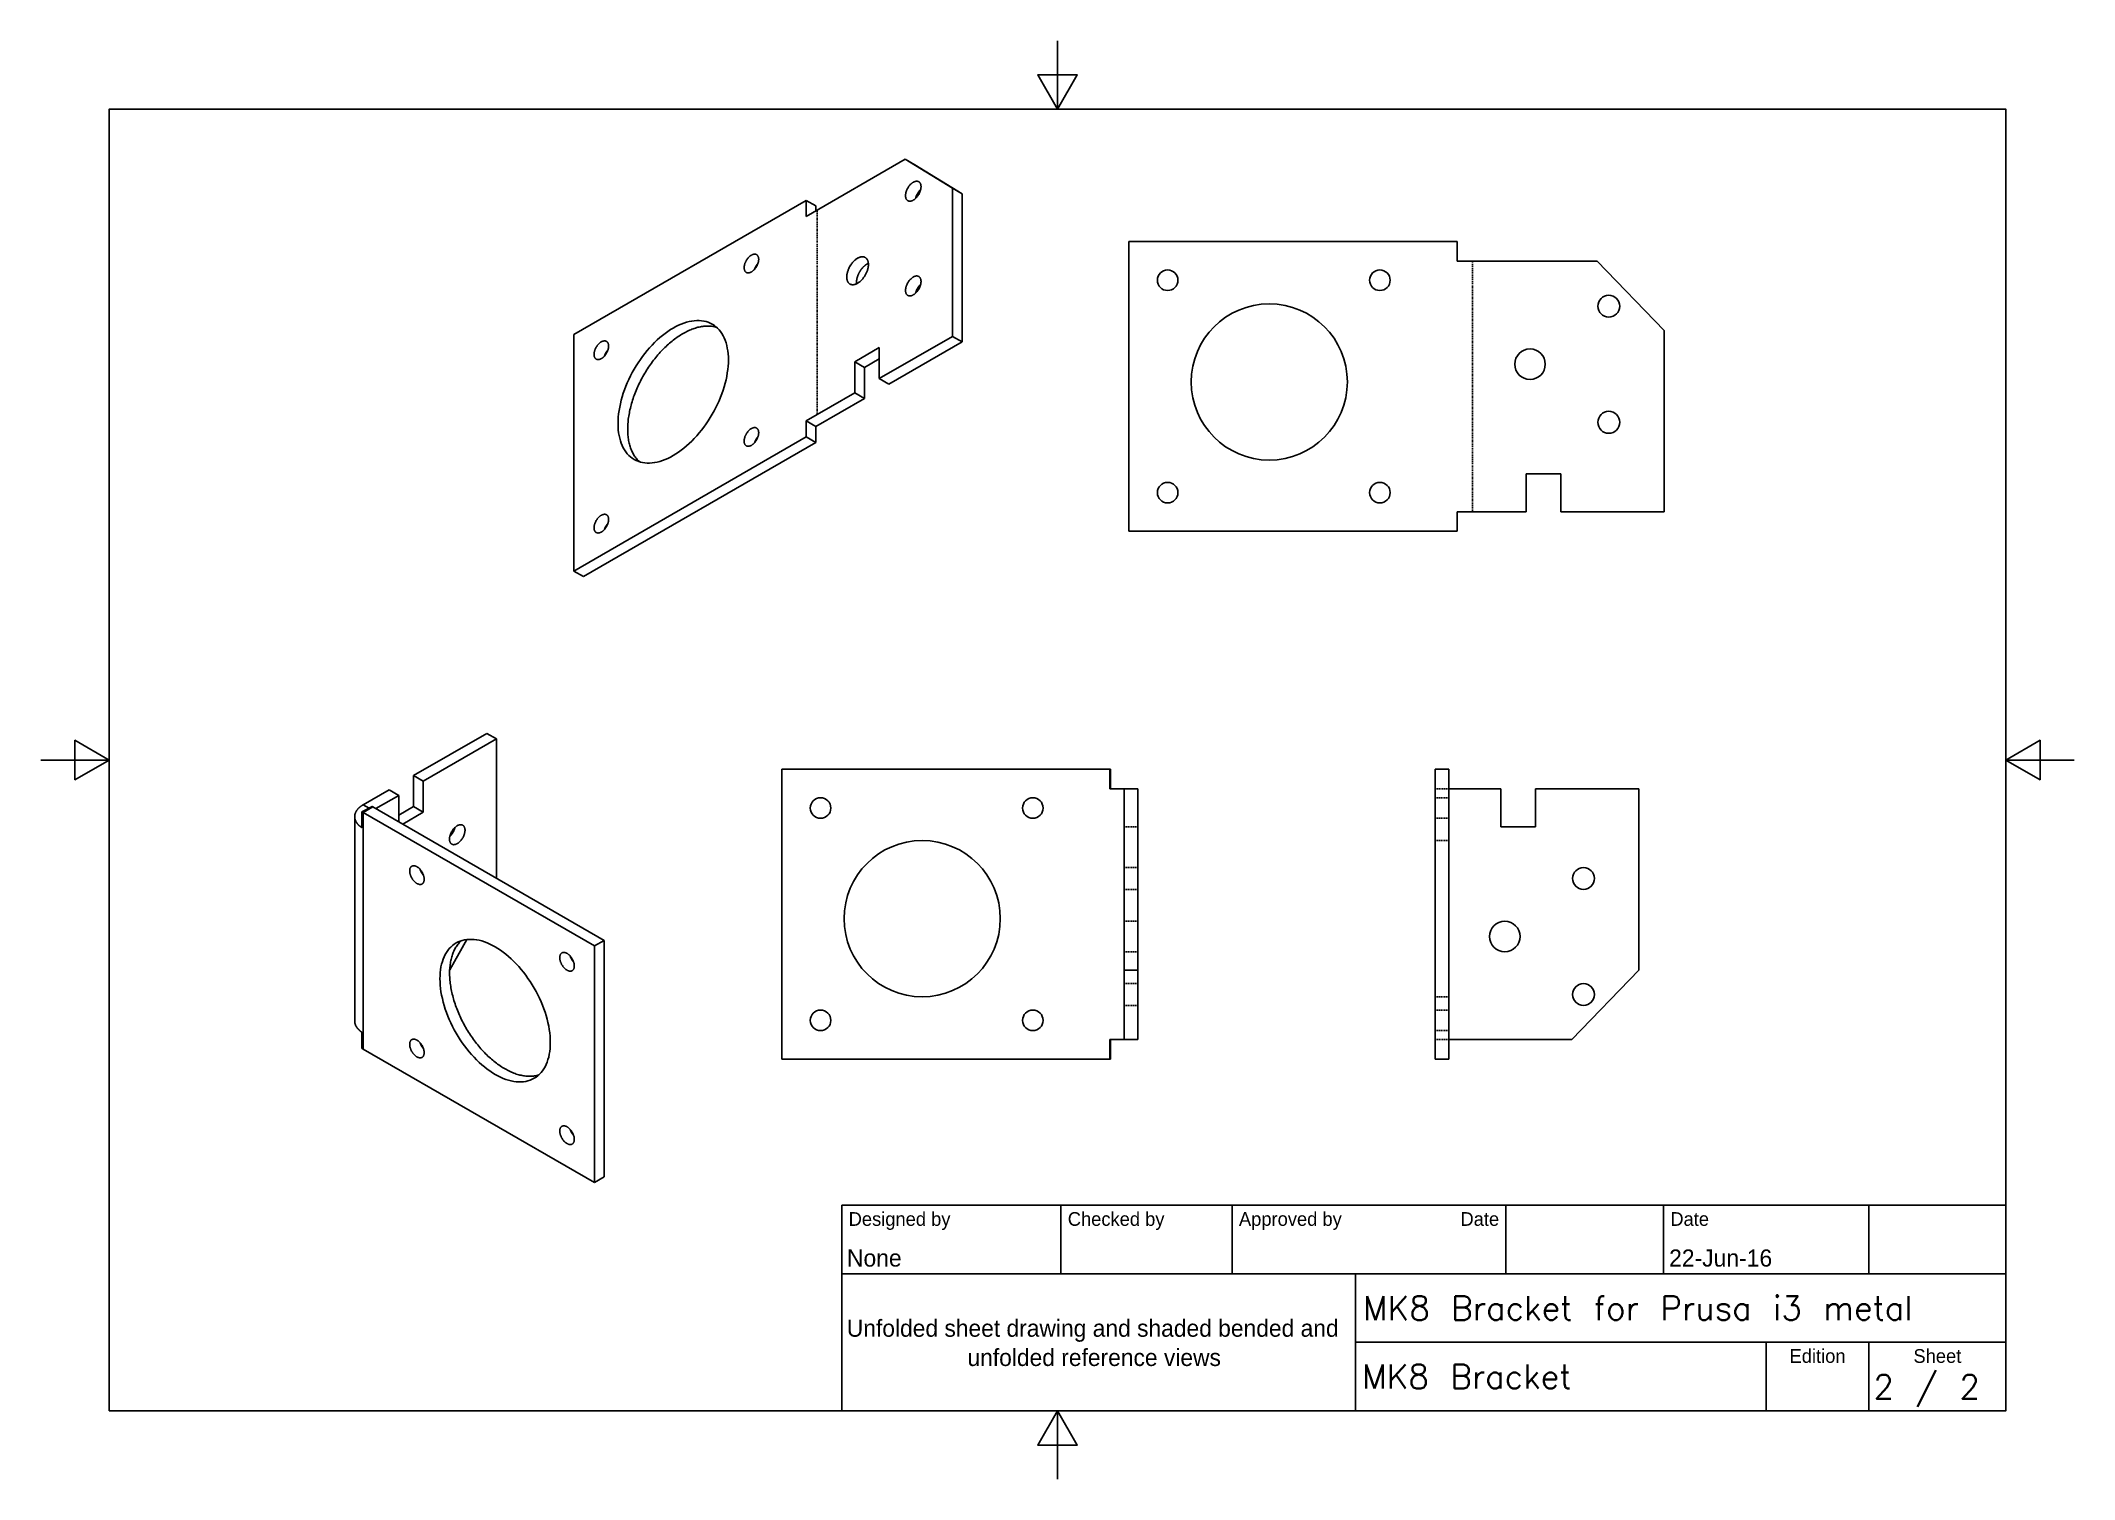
# Model space of a CAD drawing. Extents: x 0 to 297, y 0 to 210.
import ezdxf
from ezdxf.enums import TextEntityAlignment as Align

# ---------------------------------------------------------------- set-up
doc = ezdxf.new("R2010")
doc.units = 0
doc.linetypes.add('CHAIN', pattern=[0.3543, 0.2362, -0.0295, 0.0591, -0.0295])
doc.linetypes.add('DASHED', pattern=[0.2068, 0.1655, -0.0413])
doc.layers.get('0').update_dxf_attribs({"linetype": 'CONTINUOUS'})
for name, color, linetype in [('BEND_CENTERLINE__ISO_', 7, 'CHAIN'), ('BORDER__ISO_', 7, 'CONTINUOUS'), ('HIDDEN__ISO_', 7, 'DASHED'), ('TITLE__ISO_', 7, 'CONTINUOUS'), ('VISIBLE__ISO_', 7, 'CONTINUOUS'), ('VISIBLE_NARROW__ISO_', 7, 'CONTINUOUS')]:
    doc.layers.add(name, color=color, linetype=linetype)
doc.styles.add('NOTE_TEXT__ISO_', font='txt.shx', dxfattribs={"bigfont": 'bigfont.shx'})
doc.styles.add('TEXT_STYLE39', font='txt')
doc.styles.add('TEXT_STYLE41', font='txt')
doc.styles.add('TEXT_STYLE50', font='txt')

# ---------------------------------------------------------------- blocks, each defined once
blk = doc.blocks.new('BORDERS_DEFAULT_BORDER')
at = {"layer": 'BORDER__ISO_', "flags": 128}
for points in [[(148.5, 210), (148.5, 200), (145.61, 205), (151.39, 205), (148.5, 200)], [(10, 10), (10, 200), (287, 200), (287, 10), (10, 10)], [(0, 105), (10, 105), (5, 107.89), (5, 102.11), (10, 105)], [(297, 105), (287, 105), (292, 107.89), (292, 102.11), (287, 105)], [(148.5, 0), (148.5, 10), (145.61, 5), (151.39, 5), (148.5, 10)]]:
    blk.add_lwpolyline(points, dxfattribs=at)
blk = doc.blocks.new('TITLE_BLOCKS_ISO')
at = {"layer": 'TITLE__ISO_'}
for p, q in [((270.07, 130), (100.07, 130)), ((100.07, 130), (100.07, 100)), ((132.07, 120), (132.07, 130)), ((157.07, 120), (157.07, 130)), ((197.07, 120), (197.07, 130)), ((220.07, 120), (220.07, 130)), ((250.07, 120), (250.07, 130)), ((270.07, 100), (270.07, 130)), ((100.07, 120), (270.07, 120)), ((175.07, 120), (175.07, 100)), ((270.07, 110), (175.07, 110)), ((235.07, 100), (235.07, 110)), ((250.07, 100), (250.07, 110)), ((100.07, 100), (270.07, 100))]:
    blk.add_line(p, q, dxfattribs=at)
at = {"layer": 'TITLE__ISO_', "style": 'TEXT_STYLE41'}
for s, p in [('Designed by', (101.07, 129)), ('Checked by', (133.07, 129)), ('Approved by', (158.07, 129)), ('Date', (221.07, 129))]:
    blk.add_text(s, height=2, dxfattribs=at).set_placement(p, align=Align.TOP_LEFT)
blk.add_text('Date', height=2, dxfattribs=at).set_placement((196.07, 129), align=Align.TOP_RIGHT)
for s, p in [('Edition', (242.57, 109)), ('Sheet', (260.07, 109))]:
    blk.add_text(s, height=2, dxfattribs=at).set_placement(p, align=Align.TOP_CENTER)
at = {"layer": 'TITLE__ISO_', "style": 'NOTE_TEXT__ISO_'}
blk.add_text('2 / 2 ', height=3.5, dxfattribs=at).set_placement((260.07, 103.5), align=Align.MIDDLE_CENTER)
at = {"layer": 'TITLE__ISO_'}
for tag, p, height, style in [('AUTHOR_001', (100.82, 121.05), 2.5, 'TEXT_STYLE39'), ('CREATION_DATE_001', (220.89, 121.05), 2.5, 'TEXT_STYLE39'), ('TITLE_001', (176.2, 113.25), 3.5, 'NOTE_TEXT__ISO_'), ('COMMENTS_001', (100.8, 110.81), 2.49, 'TEXT_STYLE50'), ('COMMENTS_002', (118.42, 106.54), 2.49, 'TEXT_STYLE50'), ('PART_NUMBER_001', (176.07, 103.25), 3.5, 'NOTE_TEXT__ISO_')]:
    blk.add_attdef(tag, p, '', height=height, dxfattribs=dict(at, style=style))
at = {"layer": 'TITLE__ISO_', "style": 'TEXT_STYLE39'}
for tag, p in [('CHECKED_BY', (133.07, 121)), ('ENG_APPROVED_BY', (158.07, 121))]:
    blk.add_attdef(tag, text='', height=2.5, dxfattribs=at).set_placement(p, align=Align.BOTTOM_LEFT)
blk.add_attdef('ENG_APPROVAL_DATE', text='', height=2.5, dxfattribs=at).set_placement((196.07, 121), align=Align.BOTTOM_RIGHT)
at = {"layer": 'TITLE__ISO_', "style": 'NOTE_TEXT__ISO_'}
blk.add_attdef('REVISION_NUMBER', text='', height=3.5, dxfattribs=at).set_placement((242.57, 103.5), align=Align.MIDDLE_CENTER)

msp = doc.modelspace()

# ---------------------------------------------------------------- linework, layer by layer
at = {"layer": 'BEND_CENTERLINE__ISO_'}
for p, q in [((113.38, 155.42), (113.38, 185.28)), ((209.13, 141.24), (209.13, 177.81))]:
    msp.add_line(p, q, dxfattribs=at)
at = {"layer": 'HIDDEN__ISO_'}
for p, q in [((203.65, 103.64), (203.65, 100.77)), ((205.65, 100.77), (203.65, 100.77)), ((203.65, 99.49), (205.65, 99.49)), ((160.24, 95.24), (158.24, 95.24)), ((203.65, 96.49), (205.65, 96.49)), ((203.65, 93.24), (205.65, 93.24)), ((160.24, 89.31), (158.24, 89.31)), ((160.24, 86.11), (158.24, 86.11)), ((160.24, 81.48), (158.24, 81.48)), ((160.24, 77.01), (158.24, 77.01)), ((160.24, 72.37), (158.24, 72.37)), ((160.24, 69.17), (158.24, 69.17)), ((203.65, 70.44), (205.65, 70.44)), ((203.65, 68.49), (205.65, 68.49)), ((203.65, 65.49), (205.65, 65.49)), ((203.65, 64.21), (203.65, 61.34)), ((205.65, 64.21), (203.65, 64.21))]:
    msp.add_line(p, q, dxfattribs=at)
at = {"layer": 'VISIBLE__ISO_'}
for p, q in [((126.24, 192.7), (111.78, 184.35)), ((126.24, 192.7), (127.65, 191.88)), ((126.24, 192.7), (133.16, 188.45)), ((134.58, 187.63), (127.65, 191.88)), ((133.16, 188.45), (133.16, 166.84)), ((133.16, 188.45), (134.58, 187.63)), ((134.58, 166.02), (134.58, 187.63)), ((111.78, 186.69), (77.88, 167.12)), ((111.78, 184.35), (111.78, 186.69)), ((113.2, 185.88), (111.78, 186.69)), ((113.2, 185.88), (113.2, 185.17)), ((206.87, 180.68), (158.93, 180.68)), ((158.93, 138.38), (158.93, 180.68)), ((206.87, 177.81), (206.87, 180.68)), ((227.31, 177.81), (206.87, 177.81)), ((227.31, 177.81), (237.11, 167.7)), ((77.88, 132.58), (77.88, 167.12)), ((133.16, 166.84), (122.47, 160.67)), ((133.16, 166.84), (134.58, 166.02)), ((237.11, 167.7), (237.11, 141.24)), ((122.47, 165.19), (118.9, 163.12)), ((120.31, 162.31), (122.47, 163.55)), ((122.47, 160.67), (122.47, 165.19)), ((123.89, 159.85), (134.58, 166.02)), ((118.9, 163.12), (118.9, 158.61)), ((118.9, 163.12), (120.31, 162.31)), ((120.31, 157.79), (120.31, 162.31)), ((122.47, 160.67), (123.89, 159.85)), ((111.78, 154.5), (118.9, 158.61)), ((120.31, 157.79), (113.2, 153.68)), ((118.9, 158.61), (120.31, 157.79)), ((111.78, 152.16), (111.78, 154.5)), ((113.2, 153.68), (111.78, 154.5)), ((77.88, 132.58), (111.78, 152.16)), ((113.2, 151.34), (111.78, 152.16)), ((113.2, 153.68), (113.2, 151.34)), ((113.2, 151.34), (79.3, 131.77)), ((216.94, 146.78), (216.94, 141.24)), ((221.99, 146.78), (216.94, 146.78)), ((221.99, 141.24), (221.99, 146.78)), ((206.87, 138.38), (206.87, 141.24)), ((206.87, 141.24), (216.94, 141.24)), ((237.11, 141.24), (221.99, 141.24)), ((158.93, 138.38), (206.87, 138.38)), ((77.88, 132.58), (79.3, 131.77)), ((65.15, 108.89), (54.46, 102.72)), ((55.87, 101.9), (66.57, 108.07)), ((65.15, 108.89), (66.57, 108.07)), ((66.57, 108.07), (66.57, 87.74)), ((54.46, 102.72), (54.46, 98.2)), ((54.46, 102.72), (55.87, 101.9)), ((55.87, 97.38), (55.87, 101.9)), ((108.25, 103.64), (155.98, 103.64)), ((108.25, 61.34), (108.25, 103.64)), ((156.13, 103.64), (155.98, 103.64)), ((156.13, 103.64), (156.26, 103.64)), ((156.13, 100.77), (156.13, 103.64)), ((156.26, 103.64), (156.26, 100.77)), ((203.65, 103.64), (205.65, 103.64)), ((203.65, 103.64), (203.65, 61.34)), ((205.65, 103.64), (205.65, 103.64)), ((205.65, 100.77), (205.65, 103.64)), ((205.65, 61.34), (205.65, 103.64)), ((48.42, 98.21), (46.92, 97.45)), ((50.89, 100.65), (47.11, 98.47)), ((82.28, 78.66), (48.53, 98.15)), ((48.95, 97.91), (52.3, 99.84)), ((50.89, 100.65), (52.3, 99.84)), ((52.3, 99.84), (52.3, 95.97)), ((54.46, 98.2), (52.3, 96.95)), ((54.46, 98.2), (55.87, 97.38)), ((158.24, 100.77), (156.13, 100.77)), ((160.24, 100.77), (158.24, 100.77)), ((158.24, 100.77), (158.24, 74.31)), ((160.24, 74.31), (160.24, 100.77)), ((207.91, 100.77), (205.65, 100.77)), ((207.91, 100.77), (213.24, 100.77)), ((213.24, 100.77), (213.24, 95.24)), ((218.3, 95.24), (218.3, 100.77)), ((218.3, 100.77), (233.42, 100.77)), ((233.42, 100.77), (233.42, 74.31)), ((45.86, 66.88), (45.86, 96.73)), ((46.92, 97.45), (46.92, 95.11)), ((47.11, 97.34), (80.87, 77.85)), ((52.87, 95.65), (55.87, 97.38)), ((213.24, 95.24), (218.3, 95.24)), ((62.23, 78.79), (59.74, 74.39)), ((80.87, 77.85), (82.28, 78.66)), ((80.87, 77.85), (80.87, 43.31)), ((82.28, 44.13), (82.28, 78.66)), ((158.24, 74.31), (158.24, 64.21)), ((160.24, 74.31), (158.24, 74.31)), ((160.24, 64.21), (160.24, 74.31)), ((233.42, 74.31), (223.62, 64.21)), ((46.92, 65.26), (46.92, 62.92)), ((80.87, 43.31), (47.11, 62.8)), ((156.13, 61.34), (156.13, 64.21)), ((156.13, 64.21), (158.24, 64.21)), ((156.26, 64.21), (156.26, 61.34)), ((160.24, 64.21), (158.24, 64.21)), ((205.65, 61.34), (205.65, 64.21)), ((205.65, 64.21), (207.91, 64.21)), ((223.62, 64.21), (207.91, 64.21)), ((155.98, 61.34), (108.25, 61.34)), ((155.98, 61.34), (156.13, 61.34)), ((156.13, 61.34), (156.26, 61.34)), ((203.65, 61.34), (205.65, 61.34)), ((205.65, 61.34), (205.65, 61.34)), ((80.87, 43.31), (82.28, 44.13))]:
    msp.add_line(p, q, dxfattribs=at)
for points in [[(128.24, 189.42, 0), (128.2, 189.44, 0), (128.16, 189.46, 0), (128.11, 189.47, 0), (128.07, 189.48, 0), (128.02, 189.49, 0), (127.97, 189.49, 0), (127.92, 189.49, 0), (127.87, 189.49, 0), (127.82, 189.48, 0), (127.77, 189.47, 0), (127.71, 189.46, 0), (127.66, 189.44, 0), (127.6, 189.42, 0), (127.55, 189.4, 0), (127.49, 189.37, 0), (127.44, 189.34, 0), (127.38, 189.3, 0), (127.33, 189.27, 0), (127.27, 189.23, 0), (127.22, 189.19, 0), (127.16, 189.14, 0), (127.11, 189.09, 0), (127.06, 189.04, 0), (127, 188.99, 0), (126.95, 188.93, 0), (126.9, 188.88, 0), (126.86, 188.82, 0), (126.81, 188.75, 0), (126.76, 188.69, 0), (126.72, 188.63, 0), (126.68, 188.56, 0), (126.64, 188.49, 0), (126.6, 188.42, 0), (126.56, 188.35, 0), (126.53, 188.28, 0), (126.5, 188.21, 0), (126.47, 188.14, 0), (126.44, 188.07, 0), (126.42, 188, 0), (126.39, 187.93, 0), (126.37, 187.86, 0), (126.36, 187.78, 0), (126.34, 187.72, 0), (126.33, 187.65, 0), (126.32, 187.58, 0), (126.31, 187.51, 0), (126.31, 187.44, 0), (126.31, 187.38, 0), (126.31, 187.31, 0), (126.31, 187.25, 0), (126.32, 187.19, 0), (126.33, 187.13, 0), (126.34, 187.08, 0), (126.36, 187.03, 0), (126.37, 186.98, 0), (126.39, 186.93, 0), (126.42, 186.88, 0), (126.44, 186.84, 0), (126.47, 186.8, 0), (126.5, 186.76, 0), (126.53, 186.73, 0), (126.56, 186.7, 0), (126.6, 186.67, 0), (126.64, 186.65, 0), (126.68, 186.62, 0), (126.72, 186.61, 0), (126.76, 186.59, 0), (126.81, 186.58, 0), (126.86, 186.57, 0), (126.9, 186.57, 0), (126.95, 186.57, 0), (127, 186.57, 0), (127.06, 186.58, 0), (127.11, 186.59, 0), (127.16, 186.6, 0), (127.22, 186.62, 0), (127.27, 186.64, 0), (127.33, 186.67, 0), (127.38, 186.69, 0), (127.44, 186.72, 0), (127.49, 186.76, 0), (127.55, 186.79, 0), (127.6, 186.83, 0), (127.66, 186.88, 0), (127.71, 186.92, 0), (127.77, 186.97, 0), (127.82, 187.02, 0), (127.87, 187.07, 0), (127.92, 187.13, 0), (127.97, 187.19, 0), (128.02, 187.25, 0), (128.07, 187.31, 0), (128.11, 187.37, 0), (128.16, 187.44, 0), (128.2, 187.5, 0), (128.24, 187.57, 0), (128.28, 187.64, 0), (128.31, 187.71, 0), (128.35, 187.78, 0), (128.38, 187.85, 0), (128.41, 187.92, 0), (128.44, 187.99, 0), (128.46, 188.06, 0), (128.48, 188.13, 0), (128.5, 188.21, 0), (128.52, 188.28, 0), (128.53, 188.35, 0), (128.55, 188.42, 0), (128.56, 188.49, 0), (128.56, 188.55, 0), (128.57, 188.62, 0), (128.57, 188.68, 0), (128.57, 188.75, 0), (128.56, 188.81, 0), (128.56, 188.87, 0), (128.55, 188.93, 0), (128.53, 188.98, 0), (128.52, 189.03, 0), (128.5, 189.09, 0), (128.48, 189.13, 0), (128.46, 189.18, 0), (128.44, 189.22, 0), (128.41, 189.26, 0), (128.38, 189.3, 0), (128.35, 189.33, 0), (128.31, 189.37, 0), (128.28, 189.39, 0), (128.24, 189.42, 0)], [(128.52, 188.27, 0), (128.51, 188.26, 0), (128.5, 188.25, 0), (128.49, 188.25, 0), (128.49, 188.24, 0), (128.48, 188.23, 0), (128.47, 188.22, 0), (128.46, 188.22, 0), (128.45, 188.21, 0), (128.45, 188.2, 0), (128.44, 188.19, 0), (128.43, 188.18, 0), (128.42, 188.17, 0), (128.41, 188.17, 0), (128.41, 188.16, 0), (128.4, 188.15, 0), (128.39, 188.14, 0), (128.38, 188.13, 0), (128.37, 188.12, 0), (128.37, 188.11, 0), (128.36, 188.11, 0), (128.35, 188.1, 0), (128.34, 188.09, 0), (128.34, 188.08, 0), (128.33, 188.07, 0), (128.32, 188.06, 0), (128.31, 188.05, 0), (128.31, 188.04, 0), (128.3, 188.03, 0), (128.29, 188.02, 0), (128.28, 188.01, 0), (128.28, 188.01, 0), (128.27, 188, 0), (128.26, 187.99, 0), (128.25, 187.98, 0), (128.25, 187.97, 0), (128.24, 187.96, 0), (128.23, 187.95, 0), (128.22, 187.94, 0), (128.22, 187.93, 0), (128.21, 187.92, 0), (128.2, 187.91, 0), (128.2, 187.9, 0), (128.19, 187.89, 0), (128.18, 187.88, 0), (128.18, 187.87, 0), (128.17, 187.86, 0), (128.16, 187.85, 0), (128.16, 187.84, 0), (128.15, 187.83, 0), (128.14, 187.82, 0), (128.13, 187.81, 0), (128.13, 187.8, 0), (128.12, 187.79, 0), (128.12, 187.78, 0), (128.11, 187.77, 0), (128.1, 187.76, 0), (128.09, 187.75, 0), (128.09, 187.74, 0), (128.08, 187.73, 0), (128.08, 187.72, 0), (128.07, 187.71, 0), (128.06, 187.7, 0), (128.06, 187.69, 0), (128.05, 187.68, 0), (128.05, 187.67, 0), (128.04, 187.66, 0), (128.03, 187.65, 0), (128.03, 187.63, 0), (128.02, 187.62, 0), (128.02, 187.61, 0), (128.01, 187.6, 0), (128, 187.59, 0), (128, 187.58, 0), (127.99, 187.57, 0), (127.99, 187.56, 0), (127.98, 187.55, 0), (127.98, 187.54, 0), (127.97, 187.53, 0), (127.97, 187.52, 0), (127.96, 187.5, 0), (127.95, 187.49, 0), (127.95, 187.48, 0), (127.94, 187.47, 0), (127.94, 187.46, 0), (127.94, 187.45, 0), (127.93, 187.44, 0), (127.92, 187.43, 0), (127.92, 187.42, 0), (127.92, 187.41, 0), (127.91, 187.4, 0), (127.91, 187.38, 0), (127.9, 187.37, 0), (127.9, 187.36, 0), (127.89, 187.35, 0), (127.89, 187.34, 0), (127.88, 187.33, 0), (127.88, 187.32, 0), (127.87, 187.31, 0), (127.87, 187.3, 0), (127.86, 187.28, 0), (127.86, 187.27, 0), (127.86, 187.26, 0), (127.85, 187.25, 0), (127.85, 187.24, 0), (127.84, 187.23, 0), (127.84, 187.22, 0), (127.84, 187.21, 0), (127.83, 187.2, 0), (127.83, 187.19, 0), (127.83, 187.17, 0), (127.82, 187.16, 0), (127.82, 187.15, 0), (127.81, 187.14, 0), (127.81, 187.13, 0), (127.81, 187.12, 0), (127.81, 187.11, 0), (127.8, 187.1, 0), (127.8, 187.09, 0), (127.8, 187.07, 0), (127.79, 187.06, 0), (127.79, 187.05, 0), (127.79, 187.04, 0), (127.78, 187.03, 0), (127.78, 187.02, 0), (127.78, 187.01, 0), (127.78, 187, 0), (127.77, 186.99, 0), (127.77, 186.97, 0)], [(104.55, 178.77, 0), (104.51, 178.79, 0), (104.47, 178.81, 0), (104.43, 178.82, 0), (104.39, 178.83, 0), (104.34, 178.84, 0), (104.3, 178.84, 0), (104.25, 178.84, 0), (104.2, 178.84, 0), (104.16, 178.83, 0), (104.11, 178.82, 0), (104.06, 178.81, 0), (104, 178.79, 0), (103.95, 178.77, 0), (103.9, 178.75, 0), (103.85, 178.72, 0), (103.8, 178.69, 0), (103.75, 178.66, 0), (103.69, 178.63, 0), (103.64, 178.59, 0), (103.59, 178.55, 0), (103.54, 178.51, 0), (103.49, 178.47, 0), (103.44, 178.42, 0), (103.39, 178.37, 0), (103.34, 178.32, 0), (103.3, 178.26, 0), (103.25, 178.21, 0), (103.21, 178.15, 0), (103.17, 178.09, 0), (103.12, 178.03, 0), (103.08, 177.97, 0), (103.05, 177.9, 0), (103.01, 177.84, 0), (102.98, 177.77, 0), (102.95, 177.71, 0), (102.92, 177.64, 0), (102.89, 177.57, 0), (102.86, 177.51, 0), (102.84, 177.44, 0), (102.82, 177.37, 0), (102.8, 177.31, 0), (102.78, 177.24, 0), (102.77, 177.17, 0), (102.76, 177.11, 0), (102.75, 177.04, 0), (102.74, 176.98, 0), (102.74, 176.92, 0), (102.74, 176.86, 0), (102.74, 176.8, 0), (102.74, 176.74, 0), (102.75, 176.69, 0), (102.76, 176.63, 0), (102.77, 176.58, 0), (102.78, 176.53, 0), (102.8, 176.48, 0), (102.82, 176.44, 0), (102.84, 176.39, 0), (102.86, 176.35, 0), (102.89, 176.32, 0), (102.92, 176.28, 0), (102.95, 176.25, 0), (102.98, 176.22, 0), (103.01, 176.19, 0), (103.05, 176.17, 0), (103.08, 176.15, 0), (103.12, 176.13, 0), (103.17, 176.12, 0), (103.21, 176.11, 0), (103.25, 176.1, 0), (103.3, 176.1, 0), (103.34, 176.1, 0), (103.39, 176.1, 0), (103.44, 176.11, 0), (103.49, 176.12, 0), (103.54, 176.13, 0), (103.59, 176.15, 0), (103.64, 176.17, 0), (103.69, 176.19, 0), (103.75, 176.22, 0), (103.8, 176.25, 0), (103.85, 176.28, 0), (103.9, 176.31, 0), (103.95, 176.35, 0), (104, 176.39, 0), (104.06, 176.43, 0), (104.11, 176.48, 0), (104.16, 176.52, 0), (104.2, 176.57, 0), (104.25, 176.62, 0), (104.3, 176.68, 0), (104.34, 176.74, 0), (104.39, 176.79, 0), (104.43, 176.85, 0), (104.47, 176.91, 0), (104.51, 176.97, 0), (104.55, 177.04, 0), (104.58, 177.1, 0), (104.62, 177.17, 0), (104.65, 177.23, 0), (104.68, 177.3, 0), (104.71, 177.37, 0), (104.73, 177.43, 0), (104.76, 177.5, 0), (104.78, 177.57, 0), (104.8, 177.63, 0), (104.81, 177.7, 0), (104.83, 177.77, 0), (104.84, 177.83, 0), (104.85, 177.9, 0), (104.85, 177.96, 0), (104.86, 178.02, 0), (104.86, 178.08, 0), (104.86, 178.14, 0), (104.85, 178.2, 0), (104.85, 178.26, 0), (104.84, 178.31, 0), (104.83, 178.36, 0), (104.81, 178.41, 0), (104.8, 178.46, 0), (104.78, 178.5, 0), (104.76, 178.55, 0), (104.73, 178.59, 0), (104.71, 178.62, 0), (104.68, 178.66, 0), (104.65, 178.69, 0), (104.62, 178.72, 0), (104.58, 178.75, 0), (104.55, 178.77, 0)], [(120.42, 178.35, 0), (120.36, 178.38, 0), (120.31, 178.41, 0), (120.24, 178.43, 0), (120.18, 178.44, 0), (120.11, 178.45, 0), (120.05, 178.46, 0), (119.98, 178.46, 0), (119.91, 178.45, 0), (119.83, 178.44, 0), (119.76, 178.43, 0), (119.69, 178.41, 0), (119.61, 178.39, 0), (119.53, 178.36, 0), (119.46, 178.32, 0), (119.38, 178.28, 0), (119.3, 178.24, 0), (119.22, 178.2, 0), (119.15, 178.15, 0), (119.07, 178.09, 0), (118.99, 178.03, 0), (118.92, 177.97, 0), (118.84, 177.9, 0), (118.77, 177.83, 0), (118.7, 177.75, 0), (118.63, 177.68, 0), (118.56, 177.6, 0), (118.49, 177.51, 0), (118.42, 177.43, 0), (118.36, 177.34, 0), (118.3, 177.25, 0), (118.24, 177.16, 0), (118.19, 177.06, 0), (118.13, 176.97, 0), (118.08, 176.87, 0), (118.03, 176.77, 0), (117.99, 176.67, 0), (117.95, 176.57, 0), (117.91, 176.47, 0), (117.87, 176.37, 0), (117.84, 176.27, 0), (117.81, 176.17, 0), (117.79, 176.07, 0), (117.77, 175.98, 0), (117.75, 175.88, 0), (117.74, 175.78, 0), (117.73, 175.69, 0), (117.72, 175.6, 0), (117.72, 175.51, 0), (117.72, 175.42, 0), (117.73, 175.33, 0), (117.74, 175.25, 0), (117.75, 175.17, 0), (117.77, 175.09, 0), (117.79, 175.01, 0), (117.81, 174.94, 0), (117.84, 174.88, 0), (117.87, 174.81, 0), (117.91, 174.75, 0), (117.95, 174.7, 0), (117.99, 174.65, 0), (118.03, 174.6, 0), (118.08, 174.56, 0), (118.13, 174.52, 0), (118.19, 174.48, 0), (118.24, 174.45, 0), (118.3, 174.43, 0), (118.36, 174.41, 0), (118.42, 174.39, 0), (118.49, 174.38, 0), (118.56, 174.38, 0), (118.63, 174.38, 0), (118.7, 174.38, 0), (118.77, 174.39, 0), (118.84, 174.41, 0), (118.92, 174.43, 0), (118.99, 174.45, 0), (119.07, 174.48, 0), (119.15, 174.51, 0), (119.22, 174.55, 0), (119.3, 174.59, 0), (119.38, 174.64, 0), (119.46, 174.69, 0), (119.53, 174.75, 0), (119.61, 174.81, 0), (119.69, 174.87, 0), (119.76, 174.94, 0), (119.83, 175.01, 0), (119.91, 175.08, 0), (119.98, 175.16, 0), (120.05, 175.24, 0), (120.11, 175.32, 0), (120.18, 175.41, 0), (120.24, 175.5, 0), (120.31, 175.59, 0), (120.36, 175.68, 0), (120.42, 175.77, 0), (120.47, 175.87, 0), (120.52, 175.97, 0), (120.57, 176.06, 0), (120.62, 176.16, 0), (120.66, 176.26, 0), (120.7, 176.36, 0), (120.73, 176.46, 0), (120.76, 176.56, 0), (120.79, 176.66, 0), (120.81, 176.76, 0), (120.84, 176.86, 0), (120.85, 176.96, 0), (120.87, 177.05, 0), (120.88, 177.15, 0), (120.88, 177.24, 0), (120.88, 177.33, 0), (120.88, 177.42, 0), (120.88, 177.5, 0), (120.87, 177.59, 0), (120.85, 177.67, 0), (120.84, 177.75, 0), (120.81, 177.82, 0), (120.79, 177.89, 0), (120.76, 177.96, 0), (120.73, 178.02, 0), (120.7, 178.08, 0), (120.66, 178.14, 0), (120.62, 178.19, 0), (120.57, 178.24, 0), (120.52, 178.28, 0), (120.47, 178.32, 0), (120.42, 178.35, 0)], [(104.75, 177.5, 0), (104.75, 177.49, 0), (104.75, 177.48, 0), (104.74, 177.48, 0), (104.73, 177.47, 0), (104.73, 177.47, 0), (104.72, 177.46, 0), (104.72, 177.46, 0), (104.71, 177.45, 0), (104.71, 177.44, 0), (104.7, 177.44, 0), (104.7, 177.43, 0), (104.69, 177.43, 0), (104.69, 177.42, 0), (104.69, 177.41, 0), (104.68, 177.41, 0), (104.67, 177.4, 0), (104.67, 177.39, 0), (104.67, 177.39, 0), (104.66, 177.38, 0), (104.66, 177.38, 0), (104.65, 177.37, 0), (104.65, 177.36, 0), (104.64, 177.36, 0), (104.64, 177.35, 0), (104.63, 177.34, 0), (104.63, 177.34, 0), (104.62, 177.33, 0), (104.62, 177.33, 0), (104.61, 177.32, 0), (104.61, 177.31, 0), (104.6, 177.31, 0), (104.6, 177.3, 0), (104.59, 177.29, 0), (104.59, 177.29, 0), (104.59, 177.28, 0), (104.58, 177.28, 0), (104.58, 177.27, 0), (104.57, 177.26, 0), (104.57, 177.25, 0), (104.56, 177.25, 0), (104.56, 177.24, 0), (104.55, 177.24, 0), (104.55, 177.23, 0), (104.55, 177.22, 0), (104.54, 177.22, 0), (104.54, 177.21, 0), (104.53, 177.2, 0), (104.53, 177.2, 0), (104.52, 177.19, 0), (104.52, 177.18, 0), (104.52, 177.18, 0), (104.51, 177.17, 0), (104.51, 177.16, 0), (104.5, 177.16, 0), (104.5, 177.15, 0), (104.49, 177.14, 0), (104.49, 177.13, 0), (104.49, 177.13, 0), (104.48, 177.12, 0), (104.48, 177.11, 0), (104.47, 177.11, 0), (104.47, 177.1, 0), (104.47, 177.09, 0), (104.46, 177.09, 0), (104.46, 177.08, 0), (104.45, 177.07, 0), (104.45, 177.07, 0), (104.45, 177.06, 0), (104.44, 177.05, 0), (104.44, 177.04, 0), (104.43, 177.04, 0), (104.43, 177.03, 0), (104.43, 177.02, 0), (104.42, 177.02, 0), (104.42, 177.01, 0), (104.42, 177, 0), (104.41, 177, 0), (104.41, 176.99, 0), (104.41, 176.98, 0), (104.4, 176.97, 0), (104.4, 176.97, 0), (104.39, 176.96, 0), (104.39, 176.95, 0), (104.39, 176.95, 0), (104.38, 176.94, 0), (104.38, 176.93, 0), (104.38, 176.93, 0), (104.37, 176.92, 0), (104.37, 176.91, 0), (104.37, 176.9, 0), (104.36, 176.9, 0), (104.36, 176.89, 0), (104.36, 176.88, 0), (104.35, 176.88, 0), (104.35, 176.87, 0), (104.35, 176.86, 0), (104.34, 176.85, 0), (104.34, 176.85, 0), (104.34, 176.84, 0), (104.33, 176.83, 0), (104.33, 176.82, 0), (104.33, 176.82, 0), (104.32, 176.81, 0), (104.32, 176.8, 0), (104.32, 176.8, 0), (104.31, 176.79, 0), (104.31, 176.78, 0), (104.31, 176.77, 0), (104.31, 176.77, 0), (104.3, 176.76, 0), (104.3, 176.75, 0), (104.3, 176.75, 0), (104.29, 176.74, 0), (104.29, 176.73, 0), (104.29, 176.72, 0), (104.29, 176.72, 0), (104.28, 176.71, 0), (104.28, 176.7, 0), (104.28, 176.69, 0), (104.28, 176.69, 0), (104.27, 176.68, 0), (104.27, 176.67, 0), (104.27, 176.67, 0), (104.27, 176.66, 0), (104.26, 176.65, 0), (104.26, 176.64, 0), (104.26, 176.64, 0), (104.25, 176.63, 0)], [(120.88, 177.51, 0), (120.85, 177.5, 0), (120.83, 177.49, 0), (120.81, 177.48, 0), (120.79, 177.47, 0), (120.77, 177.45, 0), (120.74, 177.44, 0), (120.72, 177.43, 0), (120.7, 177.42, 0), (120.68, 177.4, 0), (120.66, 177.39, 0), (120.64, 177.38, 0), (120.61, 177.36, 0), (120.59, 177.35, 0), (120.57, 177.33, 0), (120.55, 177.32, 0), (120.53, 177.3, 0), (120.5, 177.29, 0), (120.48, 177.27, 0), (120.46, 177.25, 0), (120.44, 177.24, 0), (120.42, 177.22, 0), (120.4, 177.2, 0), (120.38, 177.19, 0), (120.35, 177.17, 0), (120.33, 177.15, 0), (120.31, 177.13, 0), (120.29, 177.11, 0), (120.27, 177.09, 0), (120.25, 177.07, 0), (120.23, 177.05, 0), (120.21, 177.03, 0), (120.19, 177.01, 0), (120.17, 176.99, 0), (120.14, 176.97, 0), (120.12, 176.95, 0), (120.1, 176.93, 0), (120.08, 176.91, 0), (120.06, 176.89, 0), (120.04, 176.87, 0), (120.03, 176.84, 0), (120, 176.82, 0), (119.99, 176.8, 0), (119.97, 176.77, 0), (119.95, 176.75, 0), (119.93, 176.73, 0), (119.91, 176.7, 0), (119.89, 176.68, 0), (119.87, 176.66, 0), (119.85, 176.63, 0), (119.83, 176.61, 0), (119.82, 176.58, 0), (119.8, 176.56, 0), (119.78, 176.53, 0), (119.76, 176.51, 0), (119.75, 176.48, 0), (119.73, 176.46, 0), (119.71, 176.43, 0), (119.7, 176.41, 0), (119.68, 176.38, 0), (119.66, 176.35, 0), (119.65, 176.33, 0), (119.63, 176.3, 0), (119.61, 176.27, 0), (119.6, 176.25, 0), (119.58, 176.22, 0), (119.57, 176.19, 0), (119.55, 176.17, 0), (119.54, 176.14, 0), (119.53, 176.11, 0), (119.51, 176.08, 0), (119.5, 176.06, 0), (119.48, 176.03, 0), (119.47, 176, 0), (119.46, 175.97, 0), (119.44, 175.95, 0), (119.43, 175.92, 0), (119.42, 175.89, 0), (119.41, 175.86, 0), (119.39, 175.83, 0), (119.38, 175.81, 0), (119.37, 175.78, 0), (119.36, 175.75, 0), (119.35, 175.72, 0), (119.34, 175.69, 0), (119.33, 175.66, 0), (119.32, 175.64, 0), (119.31, 175.61, 0), (119.3, 175.58, 0), (119.29, 175.55, 0), (119.28, 175.52, 0), (119.27, 175.5, 0), (119.26, 175.47, 0), (119.25, 175.44, 0), (119.24, 175.41, 0), (119.24, 175.38, 0), (119.23, 175.35, 0), (119.22, 175.33, 0), (119.21, 175.3, 0), (119.21, 175.27, 0), (119.2, 175.24, 0), (119.19, 175.22, 0), (119.19, 175.19, 0), (119.18, 175.16, 0), (119.18, 175.13, 0), (119.17, 175.1, 0), (119.17, 175.08, 0), (119.17, 175.05, 0), (119.16, 175.02, 0), (119.16, 175, 0), (119.15, 174.97, 0), (119.15, 174.94, 0), (119.15, 174.92, 0), (119.15, 174.89, 0), (119.14, 174.86, 0), (119.14, 174.84, 0), (119.14, 174.81, 0), (119.14, 174.78, 0), (119.14, 174.76, 0), (119.14, 174.73, 0), (119.14, 174.71, 0), (119.14, 174.68, 0), (119.14, 174.66, 0), (119.14, 174.63, 0), (119.14, 174.61, 0), (119.14, 174.58, 0), (119.14, 174.56, 0), (119.14, 174.53, 0), (119.14, 174.51, 0)], [(128.24, 175.58, 0), (128.2, 175.6, 0), (128.16, 175.62, 0), (128.11, 175.64, 0), (128.07, 175.65, 0), (128.02, 175.66, 0), (127.97, 175.66, 0), (127.92, 175.66, 0), (127.87, 175.66, 0), (127.82, 175.65, 0), (127.77, 175.64, 0), (127.71, 175.62, 0), (127.66, 175.61, 0), (127.6, 175.59, 0), (127.55, 175.56, 0), (127.49, 175.53, 0), (127.44, 175.5, 0), (127.38, 175.47, 0), (127.33, 175.44, 0), (127.27, 175.4, 0), (127.22, 175.35, 0), (127.16, 175.31, 0), (127.11, 175.26, 0), (127.06, 175.21, 0), (127, 175.16, 0), (126.95, 175.1, 0), (126.9, 175.04, 0), (126.86, 174.98, 0), (126.81, 174.92, 0), (126.76, 174.86, 0), (126.72, 174.79, 0), (126.68, 174.73, 0), (126.64, 174.66, 0), (126.6, 174.59, 0), (126.56, 174.52, 0), (126.53, 174.45, 0), (126.5, 174.38, 0), (126.47, 174.31, 0), (126.44, 174.24, 0), (126.42, 174.17, 0), (126.39, 174.09, 0), (126.37, 174.02, 0), (126.36, 173.95, 0), (126.34, 173.88, 0), (126.33, 173.81, 0), (126.32, 173.74, 0), (126.31, 173.68, 0), (126.31, 173.61, 0), (126.31, 173.54, 0), (126.31, 173.48, 0), (126.31, 173.42, 0), (126.32, 173.36, 0), (126.33, 173.3, 0), (126.34, 173.25, 0), (126.36, 173.19, 0), (126.37, 173.14, 0), (126.39, 173.09, 0), (126.42, 173.05, 0), (126.44, 173.01, 0), (126.47, 172.97, 0), (126.5, 172.93, 0), (126.53, 172.9, 0), (126.56, 172.87, 0), (126.6, 172.84, 0), (126.64, 172.81, 0), (126.68, 172.79, 0), (126.72, 172.77, 0), (126.76, 172.76, 0), (126.81, 172.75, 0), (126.86, 172.74, 0), (126.9, 172.74, 0), (126.95, 172.74, 0), (127, 172.74, 0), (127.06, 172.75, 0), (127.11, 172.76, 0), (127.16, 172.77, 0), (127.22, 172.79, 0), (127.27, 172.81, 0), (127.33, 172.83, 0), (127.38, 172.86, 0), (127.44, 172.89, 0), (127.49, 172.93, 0), (127.55, 172.96, 0), (127.6, 173, 0), (127.66, 173.04, 0), (127.71, 173.09, 0), (127.77, 173.14, 0), (127.82, 173.19, 0), (127.87, 173.24, 0), (127.92, 173.3, 0), (127.97, 173.35, 0), (128.02, 173.41, 0), (128.07, 173.47, 0), (128.11, 173.54, 0), (128.16, 173.6, 0), (128.2, 173.67, 0), (128.24, 173.74, 0), (128.28, 173.81, 0), (128.31, 173.88, 0), (128.35, 173.94, 0), (128.38, 174.02, 0), (128.41, 174.09, 0), (128.44, 174.16, 0), (128.46, 174.23, 0), (128.48, 174.3, 0), (128.5, 174.37, 0), (128.52, 174.44, 0), (128.53, 174.51, 0), (128.55, 174.58, 0), (128.56, 174.65, 0), (128.56, 174.72, 0), (128.57, 174.79, 0), (128.57, 174.85, 0), (128.57, 174.91, 0), (128.56, 174.98, 0), (128.56, 175.04, 0), (128.55, 175.09, 0), (128.53, 175.15, 0), (128.52, 175.2, 0), (128.5, 175.25, 0), (128.48, 175.3, 0), (128.46, 175.35, 0), (128.44, 175.39, 0), (128.41, 175.43, 0), (128.38, 175.47, 0), (128.35, 175.5, 0), (128.31, 175.53, 0), (128.28, 175.56, 0), (128.24, 175.58, 0)], [(128.52, 174.44, 0), (128.51, 174.43, 0), (128.5, 174.42, 0), (128.49, 174.41, 0), (128.49, 174.41, 0), (128.48, 174.4, 0), (128.47, 174.39, 0), (128.46, 174.38, 0), (128.45, 174.38, 0), (128.45, 174.37, 0), (128.44, 174.36, 0), (128.43, 174.35, 0), (128.42, 174.34, 0), (128.41, 174.33, 0), (128.41, 174.32, 0), (128.4, 174.32, 0), (128.39, 174.31, 0), (128.38, 174.3, 0), (128.37, 174.29, 0), (128.37, 174.28, 0), (128.36, 174.27, 0), (128.35, 174.26, 0), (128.34, 174.26, 0), (128.34, 174.25, 0), (128.33, 174.24, 0), (128.32, 174.23, 0), (128.31, 174.22, 0), (128.31, 174.21, 0), (128.3, 174.2, 0), (128.29, 174.19, 0), (128.28, 174.18, 0), (128.28, 174.17, 0), (128.27, 174.16, 0), (128.26, 174.16, 0), (128.25, 174.15, 0), (128.25, 174.14, 0), (128.24, 174.13, 0), (128.23, 174.12, 0), (128.22, 174.11, 0), (128.22, 174.1, 0), (128.21, 174.09, 0), (128.2, 174.08, 0), (128.2, 174.07, 0), (128.19, 174.06, 0), (128.18, 174.05, 0), (128.18, 174.04, 0), (128.17, 174.03, 0), (128.16, 174.02, 0), (128.16, 174.01, 0), (128.15, 174, 0), (128.14, 173.99, 0), (128.13, 173.98, 0), (128.13, 173.97, 0), (128.12, 173.96, 0), (128.12, 173.95, 0), (128.11, 173.94, 0), (128.1, 173.93, 0), (128.09, 173.92, 0), (128.09, 173.91, 0), (128.08, 173.9, 0), (128.08, 173.89, 0), (128.07, 173.88, 0), (128.06, 173.87, 0), (128.06, 173.85, 0), (128.05, 173.84, 0), (128.05, 173.83, 0), (128.04, 173.82, 0), (128.03, 173.81, 0), (128.03, 173.8, 0), (128.02, 173.79, 0), (128.02, 173.78, 0), (128.01, 173.77, 0), (128, 173.76, 0), (128, 173.75, 0), (127.99, 173.74, 0), (127.99, 173.73, 0), (127.98, 173.72, 0), (127.98, 173.71, 0), (127.97, 173.69, 0), (127.97, 173.68, 0), (127.96, 173.67, 0), (127.95, 173.66, 0), (127.95, 173.65, 0), (127.94, 173.64, 0), (127.94, 173.63, 0), (127.94, 173.62, 0), (127.93, 173.61, 0), (127.92, 173.6, 0), (127.92, 173.59, 0), (127.92, 173.57, 0), (127.91, 173.56, 0), (127.91, 173.55, 0), (127.9, 173.54, 0), (127.9, 173.53, 0), (127.89, 173.52, 0), (127.89, 173.51, 0), (127.88, 173.5, 0), (127.88, 173.49, 0), (127.87, 173.47, 0), (127.87, 173.46, 0), (127.86, 173.45, 0), (127.86, 173.44, 0), (127.86, 173.43, 0), (127.85, 173.42, 0), (127.85, 173.41, 0), (127.84, 173.4, 0), (127.84, 173.39, 0), (127.84, 173.37, 0), (127.83, 173.36, 0), (127.83, 173.35, 0), (127.83, 173.34, 0), (127.82, 173.33, 0), (127.82, 173.32, 0), (127.81, 173.31, 0), (127.81, 173.3, 0), (127.81, 173.29, 0), (127.81, 173.28, 0), (127.8, 173.26, 0), (127.8, 173.25, 0), (127.8, 173.24, 0), (127.79, 173.23, 0), (127.79, 173.22, 0), (127.79, 173.21, 0), (127.78, 173.2, 0), (127.78, 173.19, 0), (127.78, 173.18, 0), (127.78, 173.16, 0), (127.77, 173.15, 0), (127.77, 173.14, 0)], [(98.08, 168.62, 0), (97.79, 168.78, 0), (97.49, 168.9, 0), (97.18, 169, 0), (96.86, 169.08, 0), (96.52, 169.13, 0), (96.18, 169.16, 0), (95.82, 169.16, 0), (95.46, 169.13, 0), (95.09, 169.08, 0), (94.72, 169.01, 0), (94.34, 168.91, 0), (93.95, 168.79, 0), (93.56, 168.64, 0), (93.17, 168.47, 0), (92.77, 168.28, 0), (92.38, 168.06, 0), (91.98, 167.82, 0), (91.59, 167.56, 0), (91.19, 167.28, 0), (90.8, 166.97, 0), (90.42, 166.65, 0), (90.04, 166.31, 0), (89.66, 165.95, 0), (89.29, 165.57, 0), (88.93, 165.18, 0), (88.58, 164.77, 0), (88.23, 164.34, 0), (87.9, 163.91, 0), (87.58, 163.46, 0), (87.26, 163, 0), (86.96, 162.52, 0), (86.68, 162.04, 0), (86.4, 161.56, 0), (86.15, 161.06, 0), (85.9, 160.56, 0), (85.67, 160.05, 0), (85.46, 159.55, 0), (85.27, 159.04, 0), (85.09, 158.53, 0), (84.93, 158.01, 0), (84.79, 157.51, 0), (84.66, 157, 0), (84.56, 156.5, 0), (84.47, 156, 0), (84.4, 155.51, 0), (84.36, 155.03, 0), (84.33, 154.56, 0), (84.32, 154.1, 0), (84.33, 153.65, 0), (84.36, 153.21, 0), (84.4, 152.78, 0), (84.47, 152.37, 0), (84.56, 151.98, 0), (84.66, 151.6, 0), (84.79, 151.24, 0), (84.93, 150.89, 0), (85.09, 150.57, 0), (85.27, 150.26, 0), (85.46, 149.97, 0), (85.67, 149.71, 0), (85.9, 149.47, 0), (86.15, 149.25, 0), (86.4, 149.05, 0), (86.68, 148.88, 0), (86.96, 148.73, 0), (87.26, 148.6, 0), (87.58, 148.5, 0), (87.9, 148.43, 0), (88.23, 148.38, 0), (88.58, 148.35, 0), (88.93, 148.35, 0), (89.29, 148.37, 0), (89.66, 148.42, 0), (90.04, 148.49, 0), (90.42, 148.59, 0), (90.8, 148.72, 0), (91.19, 148.86, 0), (91.59, 149.03, 0), (91.98, 149.23, 0), (92.38, 149.44, 0), (92.77, 149.68, 0), (93.17, 149.94, 0), (93.56, 150.23, 0), (93.95, 150.53, 0), (94.34, 150.85, 0), (94.72, 151.2, 0), (95.09, 151.56, 0), (95.46, 151.93, 0), (95.82, 152.33, 0), (96.18, 152.74, 0), (96.52, 153.16, 0), (96.86, 153.6, 0), (97.18, 154.05, 0), (97.49, 154.51, 0), (97.79, 154.98, 0), (98.08, 155.46, 0), (98.35, 155.95, 0), (98.61, 156.44, 0), (98.85, 156.95, 0), (99.08, 157.45, 0), (99.29, 157.96, 0), (99.49, 158.47, 0), (99.66, 158.98, 0), (99.82, 159.49, 0), (99.97, 160, 0), (100.09, 160.5, 0), (100.2, 161, 0), (100.28, 161.5, 0), (100.35, 161.99, 0), (100.4, 162.47, 0), (100.43, 162.94, 0), (100.44, 163.41, 0), (100.43, 163.86, 0), (100.4, 164.3, 0), (100.35, 164.72, 0), (100.28, 165.13, 0), (100.2, 165.53, 0), (100.09, 165.91, 0), (99.97, 166.27, 0), (99.82, 166.61, 0), (99.66, 166.94, 0), (99.49, 167.25, 0), (99.29, 167.53, 0), (99.08, 167.79, 0), (98.85, 168.03, 0), (98.61, 168.25, 0), (98.35, 168.45, 0), (98.08, 168.62, 0)], [(98.74, 168.14, 0), (98.6, 168.18, 0), (98.45, 168.22, 0), (98.3, 168.26, 0), (98.15, 168.28, 0), (97.99, 168.31, 0), (97.83, 168.32, 0), (97.68, 168.34, 0), (97.52, 168.34, 0), (97.35, 168.34, 0), (97.19, 168.34, 0), (97.02, 168.33, 0), (96.86, 168.31, 0), (96.69, 168.29, 0), (96.52, 168.27, 0), (96.34, 168.24, 0), (96.17, 168.2, 0), (95.99, 168.16, 0), (95.82, 168.12, 0), (95.64, 168.06, 0), (95.46, 168.01, 0), (95.29, 167.94, 0), (95.11, 167.88, 0), (94.93, 167.81, 0), (94.75, 167.73, 0), (94.56, 167.65, 0), (94.38, 167.56, 0), (94.2, 167.47, 0), (94.02, 167.37, 0), (93.84, 167.27, 0), (93.65, 167.16, 0), (93.47, 167.05, 0), (93.29, 166.94, 0), (93.11, 166.82, 0), (92.93, 166.69, 0), (92.75, 166.56, 0), (92.57, 166.43, 0), (92.39, 166.29, 0), (92.21, 166.15, 0), (92.03, 166, 0), (91.85, 165.85, 0), (91.68, 165.7, 0), (91.5, 165.54, 0), (91.33, 165.38, 0), (91.15, 165.21, 0), (90.98, 165.04, 0), (90.81, 164.87, 0), (90.64, 164.69, 0), (90.48, 164.51, 0), (90.31, 164.32, 0), (90.15, 164.13, 0), (89.99, 163.94, 0), (89.83, 163.75, 0), (89.67, 163.56, 0), (89.51, 163.36, 0), (89.36, 163.15, 0), (89.21, 162.95, 0), (89.06, 162.74, 0), (88.91, 162.53, 0), (88.77, 162.32, 0), (88.63, 162.1, 0), (88.49, 161.89, 0), (88.36, 161.67, 0), (88.22, 161.45, 0), (88.09, 161.23, 0), (87.96, 161, 0), (87.84, 160.78, 0), (87.72, 160.55, 0), (87.6, 160.32, 0), (87.49, 160.09, 0), (87.37, 159.86, 0), (87.26, 159.63, 0), (87.16, 159.4, 0), (87.06, 159.16, 0), (86.96, 158.93, 0), (86.86, 158.7, 0), (86.77, 158.46, 0), (86.69, 158.23, 0), (86.6, 157.99, 0), (86.52, 157.76, 0), (86.44, 157.52, 0), (86.37, 157.29, 0), (86.3, 157.05, 0), (86.24, 156.82, 0), (86.17, 156.58, 0), (86.12, 156.35, 0), (86.06, 156.12, 0), (86.01, 155.89, 0), (85.97, 155.66, 0), (85.93, 155.43, 0), (85.89, 155.2, 0), (85.85, 154.98, 0), (85.82, 154.75, 0), (85.8, 154.53, 0), (85.78, 154.31, 0), (85.76, 154.09, 0), (85.75, 153.87, 0), (85.74, 153.65, 0), (85.73, 153.44, 0), (85.73, 153.23, 0), (85.73, 153.02, 0), (85.74, 152.81, 0), (85.75, 152.61, 0), (85.77, 152.41, 0), (85.79, 152.21, 0), (85.81, 152.02, 0), (85.84, 151.83, 0), (85.87, 151.64, 0), (85.91, 151.45, 0), (85.95, 151.27, 0), (85.99, 151.09, 0), (86.04, 150.91, 0), (86.09, 150.74, 0), (86.14, 150.57, 0), (86.2, 150.41, 0), (86.27, 150.25, 0), (86.34, 150.09, 0), (86.41, 149.94, 0), (86.48, 149.79, 0), (86.56, 149.65, 0), (86.64, 149.51, 0), (86.73, 149.37, 0), (86.82, 149.24, 0), (86.91, 149.11, 0), (87.01, 148.99, 0), (87.11, 148.87, 0), (87.21, 148.76, 0), (87.32, 148.65, 0), (87.43, 148.55, 0)], [(82.63, 166.11, 0), (82.59, 166.13, 0), (82.55, 166.15, 0), (82.51, 166.16, 0), (82.47, 166.17, 0), (82.42, 166.18, 0), (82.38, 166.18, 0), (82.33, 166.18, 0), (82.28, 166.18, 0), (82.23, 166.17, 0), (82.19, 166.16, 0), (82.14, 166.15, 0), (82.08, 166.13, 0), (82.03, 166.12, 0), (81.98, 166.09, 0), (81.93, 166.07, 0), (81.88, 166.04, 0), (81.83, 166.01, 0), (81.77, 165.97, 0), (81.72, 165.94, 0), (81.67, 165.9, 0), (81.62, 165.85, 0), (81.57, 165.81, 0), (81.52, 165.76, 0), (81.47, 165.71, 0), (81.42, 165.66, 0), (81.38, 165.61, 0), (81.33, 165.55, 0), (81.29, 165.49, 0), (81.25, 165.43, 0), (81.2, 165.37, 0), (81.17, 165.31, 0), (81.13, 165.25, 0), (81.09, 165.18, 0), (81.06, 165.12, 0), (81.03, 165.05, 0), (81, 164.99, 0), (80.97, 164.92, 0), (80.94, 164.85, 0), (80.92, 164.78, 0), (80.9, 164.72, 0), (80.88, 164.65, 0), (80.86, 164.58, 0), (80.85, 164.52, 0), (80.84, 164.45, 0), (80.83, 164.39, 0), (80.82, 164.32, 0), (80.82, 164.26, 0), (80.82, 164.2, 0), (80.82, 164.14, 0), (80.82, 164.09, 0), (80.83, 164.03, 0), (80.84, 163.97, 0), (80.85, 163.92, 0), (80.86, 163.87, 0), (80.88, 163.83, 0), (80.9, 163.78, 0), (80.92, 163.74, 0), (80.94, 163.7, 0), (80.97, 163.66, 0), (81, 163.62, 0), (81.03, 163.59, 0), (81.06, 163.56, 0), (81.09, 163.54, 0), (81.13, 163.52, 0), (81.17, 163.5, 0), (81.2, 163.48, 0), (81.25, 163.47, 0), (81.29, 163.46, 0), (81.33, 163.45, 0), (81.38, 163.45, 0), (81.42, 163.45, 0), (81.47, 163.45, 0), (81.52, 163.46, 0), (81.57, 163.47, 0), (81.62, 163.48, 0), (81.67, 163.49, 0), (81.72, 163.51, 0), (81.77, 163.54, 0), (81.83, 163.56, 0), (81.88, 163.59, 0), (81.93, 163.62, 0), (81.98, 163.66, 0), (82.03, 163.69, 0), (82.08, 163.73, 0), (82.14, 163.78, 0), (82.19, 163.82, 0), (82.23, 163.87, 0), (82.28, 163.92, 0), (82.33, 163.97, 0), (82.38, 164.02, 0), (82.42, 164.08, 0), (82.47, 164.14, 0), (82.51, 164.2, 0), (82.55, 164.26, 0), (82.59, 164.32, 0), (82.63, 164.38, 0), (82.66, 164.45, 0), (82.7, 164.51, 0), (82.73, 164.58, 0), (82.76, 164.64, 0), (82.79, 164.71, 0), (82.81, 164.78, 0), (82.84, 164.84, 0), (82.86, 164.91, 0), (82.88, 164.98, 0), (82.89, 165.04, 0), (82.91, 165.11, 0), (82.92, 165.18, 0), (82.93, 165.24, 0), (82.93, 165.3, 0), (82.94, 165.37, 0), (82.94, 165.43, 0), (82.94, 165.49, 0), (82.93, 165.54, 0), (82.93, 165.6, 0), (82.92, 165.65, 0), (82.91, 165.71, 0), (82.89, 165.76, 0), (82.88, 165.8, 0), (82.86, 165.85, 0), (82.84, 165.89, 0), (82.81, 165.93, 0), (82.79, 165.97, 0), (82.76, 166, 0), (82.73, 166.04, 0), (82.7, 166.06, 0), (82.66, 166.09, 0), (82.63, 166.11, 0)], [(82.83, 164.84, 0), (82.83, 164.83, 0), (82.82, 164.83, 0), (82.82, 164.82, 0), (82.81, 164.82, 0), (82.81, 164.81, 0), (82.8, 164.81, 0), (82.8, 164.8, 0), (82.79, 164.79, 0), (82.79, 164.79, 0), (82.78, 164.78, 0), (82.78, 164.78, 0), (82.77, 164.77, 0), (82.77, 164.76, 0), (82.76, 164.76, 0), (82.76, 164.75, 0), (82.75, 164.75, 0), (82.75, 164.74, 0), (82.75, 164.73, 0), (82.74, 164.73, 0), (82.74, 164.72, 0), (82.73, 164.71, 0), (82.73, 164.71, 0), (82.72, 164.7, 0), (82.72, 164.69, 0), (82.71, 164.69, 0), (82.71, 164.68, 0), (82.7, 164.68, 0), (82.7, 164.67, 0), (82.69, 164.66, 0), (82.69, 164.66, 0), (82.68, 164.65, 0), (82.68, 164.65, 0), (82.67, 164.64, 0), (82.67, 164.63, 0), (82.67, 164.62, 0), (82.66, 164.62, 0), (82.66, 164.61, 0), (82.65, 164.61, 0), (82.65, 164.6, 0), (82.64, 164.59, 0), (82.64, 164.59, 0), (82.63, 164.58, 0), (82.63, 164.57, 0), (82.63, 164.57, 0), (82.62, 164.56, 0), (82.62, 164.55, 0), (82.61, 164.55, 0), (82.61, 164.54, 0), (82.6, 164.53, 0), (82.6, 164.53, 0), (82.59, 164.52, 0), (82.59, 164.51, 0), (82.59, 164.51, 0), (82.58, 164.5, 0), (82.58, 164.49, 0), (82.57, 164.49, 0), (82.57, 164.48, 0), (82.57, 164.47, 0), (82.56, 164.47, 0), (82.56, 164.46, 0), (82.55, 164.45, 0), (82.55, 164.44, 0), (82.55, 164.44, 0), (82.54, 164.43, 0), (82.54, 164.42, 0), (82.53, 164.42, 0), (82.53, 164.41, 0), (82.53, 164.4, 0), (82.52, 164.4, 0), (82.52, 164.39, 0), (82.51, 164.38, 0), (82.51, 164.38, 0), (82.51, 164.37, 0), (82.5, 164.36, 0), (82.5, 164.35, 0), (82.5, 164.35, 0), (82.49, 164.34, 0), (82.49, 164.33, 0), (82.48, 164.33, 0), (82.48, 164.32, 0), (82.48, 164.31, 0), (82.47, 164.31, 0), (82.47, 164.3, 0), (82.47, 164.29, 0), (82.46, 164.28, 0), (82.46, 164.28, 0), (82.46, 164.27, 0), (82.45, 164.26, 0), (82.45, 164.26, 0), (82.45, 164.25, 0), (82.44, 164.24, 0), (82.44, 164.23, 0), (82.44, 164.23, 0), (82.43, 164.22, 0), (82.43, 164.21, 0), (82.43, 164.21, 0), (82.42, 164.2, 0), (82.42, 164.19, 0), (82.42, 164.18, 0), (82.41, 164.18, 0), (82.41, 164.17, 0), (82.41, 164.16, 0), (82.4, 164.16, 0), (82.4, 164.15, 0), (82.4, 164.14, 0), (82.39, 164.13, 0), (82.39, 164.13, 0), (82.39, 164.12, 0), (82.39, 164.11, 0), (82.38, 164.1, 0), (82.38, 164.1, 0), (82.38, 164.09, 0), (82.37, 164.08, 0), (82.37, 164.07, 0), (82.37, 164.07, 0), (82.37, 164.06, 0), (82.36, 164.05, 0), (82.36, 164.05, 0), (82.36, 164.04, 0), (82.35, 164.03, 0), (82.35, 164.02, 0), (82.35, 164.02, 0), (82.35, 164.01, 0), (82.34, 164, 0), (82.34, 164, 0), (82.34, 163.99, 0), (82.34, 163.98, 0), (82.33, 163.97, 0)], [(104.55, 153.46, 0), (104.51, 153.48, 0), (104.47, 153.49, 0), (104.43, 153.51, 0), (104.39, 153.52, 0), (104.34, 153.52, 0), (104.3, 153.53, 0), (104.25, 153.53, 0), (104.2, 153.53, 0), (104.16, 153.52, 0), (104.11, 153.51, 0), (104.06, 153.5, 0), (104, 153.48, 0), (103.95, 153.46, 0), (103.9, 153.44, 0), (103.85, 153.41, 0), (103.8, 153.38, 0), (103.75, 153.35, 0), (103.69, 153.32, 0), (103.64, 153.28, 0), (103.59, 153.24, 0), (103.54, 153.2, 0), (103.49, 153.15, 0), (103.44, 153.11, 0), (103.39, 153.06, 0), (103.34, 153, 0), (103.3, 152.95, 0), (103.25, 152.9, 0), (103.21, 152.84, 0), (103.17, 152.78, 0), (103.12, 152.72, 0), (103.08, 152.66, 0), (103.05, 152.59, 0), (103.01, 152.53, 0), (102.98, 152.46, 0), (102.95, 152.4, 0), (102.92, 152.33, 0), (102.89, 152.26, 0), (102.86, 152.2, 0), (102.84, 152.13, 0), (102.82, 152.06, 0), (102.8, 152, 0), (102.78, 151.93, 0), (102.77, 151.86, 0), (102.76, 151.8, 0), (102.75, 151.73, 0), (102.74, 151.67, 0), (102.74, 151.61, 0), (102.74, 151.55, 0), (102.74, 151.49, 0), (102.74, 151.43, 0), (102.75, 151.37, 0), (102.76, 151.32, 0), (102.77, 151.27, 0), (102.78, 151.22, 0), (102.8, 151.17, 0), (102.82, 151.12, 0), (102.84, 151.08, 0), (102.86, 151.04, 0), (102.89, 151, 0), (102.92, 150.97, 0), (102.95, 150.94, 0), (102.98, 150.91, 0), (103.01, 150.88, 0), (103.05, 150.86, 0), (103.08, 150.84, 0), (103.12, 150.82, 0), (103.17, 150.81, 0), (103.21, 150.8, 0), (103.25, 150.79, 0), (103.3, 150.79, 0), (103.34, 150.79, 0), (103.39, 150.79, 0), (103.44, 150.8, 0), (103.49, 150.81, 0), (103.54, 150.82, 0), (103.59, 150.84, 0), (103.64, 150.86, 0), (103.69, 150.88, 0), (103.75, 150.91, 0), (103.8, 150.93, 0), (103.85, 150.97, 0), (103.9, 151, 0), (103.95, 151.04, 0), (104, 151.08, 0), (104.06, 151.12, 0), (104.11, 151.16, 0), (104.16, 151.21, 0), (104.2, 151.26, 0), (104.25, 151.31, 0), (104.3, 151.37, 0), (104.34, 151.42, 0), (104.39, 151.48, 0), (104.43, 151.54, 0), (104.47, 151.6, 0), (104.51, 151.66, 0), (104.55, 151.73, 0), (104.58, 151.79, 0), (104.62, 151.85, 0), (104.65, 151.92, 0), (104.68, 151.99, 0), (104.71, 152.06, 0), (104.73, 152.12, 0), (104.76, 152.19, 0), (104.78, 152.26, 0), (104.8, 152.32, 0), (104.81, 152.39, 0), (104.83, 152.46, 0), (104.84, 152.52, 0), (104.85, 152.59, 0), (104.85, 152.65, 0), (104.86, 152.71, 0), (104.86, 152.77, 0), (104.86, 152.83, 0), (104.85, 152.89, 0), (104.85, 152.94, 0), (104.84, 153, 0), (104.83, 153.05, 0), (104.81, 153.1, 0), (104.8, 153.15, 0), (104.78, 153.19, 0), (104.76, 153.24, 0), (104.73, 153.28, 0), (104.71, 153.31, 0), (104.68, 153.35, 0), (104.65, 153.38, 0), (104.62, 153.41, 0), (104.58, 153.44, 0), (104.55, 153.46, 0)], [(104.75, 152.18, 0), (104.75, 152.18, 0), (104.75, 152.17, 0), (104.74, 152.17, 0), (104.73, 152.16, 0), (104.73, 152.16, 0), (104.72, 152.15, 0), (104.72, 152.14, 0), (104.71, 152.14, 0), (104.71, 152.13, 0), (104.7, 152.12, 0), (104.7, 152.12, 0), (104.69, 152.11, 0), (104.69, 152.11, 0), (104.69, 152.1, 0), (104.68, 152.09, 0), (104.67, 152.09, 0), (104.67, 152.08, 0), (104.67, 152.08, 0), (104.66, 152.07, 0), (104.66, 152.06, 0), (104.65, 152.06, 0), (104.65, 152.05, 0), (104.64, 152.05, 0), (104.64, 152.04, 0), (104.63, 152.03, 0), (104.63, 152.03, 0), (104.62, 152.02, 0), (104.62, 152.01, 0), (104.61, 152.01, 0), (104.61, 152, 0), (104.6, 152, 0), (104.6, 151.99, 0), (104.59, 151.98, 0), (104.59, 151.98, 0), (104.59, 151.97, 0), (104.58, 151.96, 0), (104.58, 151.96, 0), (104.57, 151.95, 0), (104.57, 151.94, 0), (104.56, 151.94, 0), (104.56, 151.93, 0), (104.55, 151.92, 0), (104.55, 151.92, 0), (104.55, 151.91, 0), (104.54, 151.9, 0), (104.54, 151.9, 0), (104.53, 151.89, 0), (104.53, 151.88, 0), (104.52, 151.88, 0), (104.52, 151.87, 0), (104.52, 151.86, 0), (104.51, 151.86, 0), (104.51, 151.85, 0), (104.5, 151.84, 0), (104.5, 151.84, 0), (104.49, 151.83, 0), (104.49, 151.82, 0), (104.49, 151.82, 0), (104.48, 151.81, 0), (104.48, 151.8, 0), (104.47, 151.8, 0), (104.47, 151.79, 0), (104.47, 151.78, 0), (104.46, 151.78, 0), (104.46, 151.77, 0), (104.45, 151.76, 0), (104.45, 151.75, 0), (104.45, 151.75, 0), (104.44, 151.74, 0), (104.44, 151.73, 0), (104.43, 151.73, 0), (104.43, 151.72, 0), (104.43, 151.71, 0), (104.42, 151.71, 0), (104.42, 151.7, 0), (104.42, 151.69, 0), (104.41, 151.69, 0), (104.41, 151.68, 0), (104.41, 151.67, 0), (104.4, 151.66, 0), (104.4, 151.66, 0), (104.39, 151.65, 0), (104.39, 151.64, 0), (104.39, 151.63, 0), (104.38, 151.63, 0), (104.38, 151.62, 0), (104.38, 151.61, 0), (104.37, 151.61, 0), (104.37, 151.6, 0), (104.37, 151.59, 0), (104.36, 151.59, 0), (104.36, 151.58, 0), (104.36, 151.57, 0), (104.35, 151.56, 0), (104.35, 151.56, 0), (104.35, 151.55, 0), (104.34, 151.54, 0), (104.34, 151.53, 0), (104.34, 151.53, 0), (104.33, 151.52, 0), (104.33, 151.51, 0), (104.33, 151.51, 0), (104.32, 151.5, 0), (104.32, 151.49, 0), (104.32, 151.49, 0), (104.31, 151.48, 0), (104.31, 151.47, 0), (104.31, 151.46, 0), (104.31, 151.46, 0), (104.3, 151.45, 0), (104.3, 151.44, 0), (104.3, 151.43, 0), (104.29, 151.43, 0), (104.29, 151.42, 0), (104.29, 151.41, 0), (104.29, 151.41, 0), (104.28, 151.4, 0), (104.28, 151.39, 0), (104.28, 151.38, 0), (104.28, 151.38, 0), (104.27, 151.37, 0), (104.27, 151.36, 0), (104.27, 151.35, 0), (104.27, 151.35, 0), (104.26, 151.34, 0), (104.26, 151.33, 0), (104.26, 151.32, 0), (104.25, 151.32, 0)], [(82.63, 140.8, 0), (82.59, 140.82, 0), (82.55, 140.84, 0), (82.51, 140.85, 0), (82.47, 140.86, 0), (82.42, 140.87, 0), (82.38, 140.87, 0), (82.33, 140.87, 0), (82.28, 140.87, 0), (82.23, 140.86, 0), (82.19, 140.85, 0), (82.14, 140.84, 0), (82.08, 140.82, 0), (82.03, 140.81, 0), (81.98, 140.78, 0), (81.93, 140.76, 0), (81.88, 140.73, 0), (81.83, 140.7, 0), (81.77, 140.66, 0), (81.72, 140.62, 0), (81.67, 140.59, 0), (81.62, 140.54, 0), (81.57, 140.5, 0), (81.52, 140.45, 0), (81.47, 140.4, 0), (81.42, 140.35, 0), (81.38, 140.29, 0), (81.33, 140.24, 0), (81.29, 140.18, 0), (81.25, 140.12, 0), (81.2, 140.06, 0), (81.17, 140, 0), (81.13, 139.94, 0), (81.09, 139.87, 0), (81.06, 139.81, 0), (81.03, 139.74, 0), (81, 139.68, 0), (80.97, 139.61, 0), (80.94, 139.54, 0), (80.92, 139.47, 0), (80.9, 139.41, 0), (80.88, 139.34, 0), (80.86, 139.27, 0), (80.85, 139.21, 0), (80.84, 139.14, 0), (80.83, 139.08, 0), (80.82, 139.01, 0), (80.82, 138.95, 0), (80.82, 138.89, 0), (80.82, 138.83, 0), (80.82, 138.77, 0), (80.83, 138.72, 0), (80.84, 138.66, 0), (80.85, 138.61, 0), (80.86, 138.56, 0), (80.88, 138.51, 0), (80.9, 138.47, 0), (80.92, 138.43, 0), (80.94, 138.39, 0), (80.97, 138.35, 0), (81, 138.31, 0), (81.03, 138.28, 0), (81.06, 138.25, 0), (81.09, 138.23, 0), (81.13, 138.2, 0), (81.17, 138.19, 0), (81.2, 138.17, 0), (81.25, 138.16, 0), (81.29, 138.15, 0), (81.33, 138.14, 0), (81.38, 138.13, 0), (81.42, 138.13, 0), (81.47, 138.14, 0), (81.52, 138.14, 0), (81.57, 138.15, 0), (81.62, 138.17, 0), (81.67, 138.18, 0), (81.72, 138.2, 0), (81.77, 138.22, 0), (81.83, 138.25, 0), (81.88, 138.28, 0), (81.93, 138.31, 0), (81.98, 138.34, 0), (82.03, 138.38, 0), (82.08, 138.42, 0), (82.14, 138.46, 0), (82.19, 138.51, 0), (82.23, 138.56, 0), (82.28, 138.61, 0), (82.33, 138.66, 0), (82.38, 138.71, 0), (82.42, 138.77, 0), (82.47, 138.82, 0), (82.51, 138.88, 0), (82.55, 138.94, 0), (82.59, 139.01, 0), (82.63, 139.07, 0), (82.66, 139.13, 0), (82.7, 139.2, 0), (82.73, 139.27, 0), (82.76, 139.33, 0), (82.79, 139.4, 0), (82.81, 139.47, 0), (82.84, 139.53, 0), (82.86, 139.6, 0), (82.88, 139.67, 0), (82.89, 139.73, 0), (82.91, 139.8, 0), (82.92, 139.87, 0), (82.93, 139.93, 0), (82.93, 139.99, 0), (82.94, 140.06, 0), (82.94, 140.12, 0), (82.94, 140.18, 0), (82.93, 140.23, 0), (82.93, 140.29, 0), (82.92, 140.34, 0), (82.91, 140.4, 0), (82.89, 140.44, 0), (82.88, 140.49, 0), (82.86, 140.54, 0), (82.84, 140.58, 0), (82.81, 140.62, 0), (82.79, 140.66, 0), (82.76, 140.69, 0), (82.73, 140.72, 0), (82.7, 140.75, 0), (82.66, 140.78, 0), (82.63, 140.8, 0)], [(82.83, 139.53, 0), (82.83, 139.52, 0), (82.82, 139.52, 0), (82.82, 139.51, 0), (82.81, 139.5, 0), (82.81, 139.5, 0), (82.8, 139.49, 0), (82.8, 139.49, 0), (82.79, 139.48, 0), (82.79, 139.48, 0), (82.78, 139.47, 0), (82.78, 139.46, 0), (82.77, 139.46, 0), (82.77, 139.45, 0), (82.76, 139.45, 0), (82.76, 139.44, 0), (82.75, 139.43, 0), (82.75, 139.43, 0), (82.75, 139.42, 0), (82.74, 139.41, 0), (82.74, 139.41, 0), (82.73, 139.4, 0), (82.73, 139.4, 0), (82.72, 139.39, 0), (82.72, 139.38, 0), (82.71, 139.38, 0), (82.71, 139.37, 0), (82.7, 139.37, 0), (82.7, 139.36, 0), (82.69, 139.35, 0), (82.69, 139.35, 0), (82.68, 139.34, 0), (82.68, 139.33, 0), (82.67, 139.33, 0), (82.67, 139.32, 0), (82.67, 139.31, 0), (82.66, 139.31, 0), (82.66, 139.3, 0), (82.65, 139.29, 0), (82.65, 139.29, 0), (82.64, 139.28, 0), (82.64, 139.28, 0), (82.63, 139.27, 0), (82.63, 139.26, 0), (82.63, 139.25, 0), (82.62, 139.25, 0), (82.62, 139.24, 0), (82.61, 139.24, 0), (82.61, 139.23, 0), (82.6, 139.22, 0), (82.6, 139.22, 0), (82.59, 139.21, 0), (82.59, 139.2, 0), (82.59, 139.19, 0), (82.58, 139.19, 0), (82.58, 139.18, 0), (82.57, 139.18, 0), (82.57, 139.17, 0), (82.57, 139.16, 0), (82.56, 139.15, 0), (82.56, 139.15, 0), (82.55, 139.14, 0), (82.55, 139.13, 0), (82.55, 139.13, 0), (82.54, 139.12, 0), (82.54, 139.11, 0), (82.53, 139.11, 0), (82.53, 139.1, 0), (82.53, 139.09, 0), (82.52, 139.09, 0), (82.52, 139.08, 0), (82.51, 139.07, 0), (82.51, 139.06, 0), (82.51, 139.06, 0), (82.5, 139.05, 0), (82.5, 139.04, 0), (82.5, 139.04, 0), (82.49, 139.03, 0), (82.49, 139.02, 0), (82.48, 139.01, 0), (82.48, 139.01, 0), (82.48, 139, 0), (82.47, 138.99, 0), (82.47, 138.99, 0), (82.47, 138.98, 0), (82.46, 138.97, 0), (82.46, 138.97, 0), (82.46, 138.96, 0), (82.45, 138.95, 0), (82.45, 138.94, 0), (82.45, 138.94, 0), (82.44, 138.93, 0), (82.44, 138.92, 0), (82.44, 138.92, 0), (82.43, 138.91, 0), (82.43, 138.9, 0), (82.43, 138.89, 0), (82.42, 138.89, 0), (82.42, 138.88, 0), (82.42, 138.87, 0), (82.41, 138.87, 0), (82.41, 138.86, 0), (82.41, 138.85, 0), (82.4, 138.84, 0), (82.4, 138.84, 0), (82.4, 138.83, 0), (82.39, 138.82, 0), (82.39, 138.81, 0), (82.39, 138.81, 0), (82.39, 138.8, 0), (82.38, 138.79, 0), (82.38, 138.79, 0), (82.38, 138.78, 0), (82.37, 138.77, 0), (82.37, 138.76, 0), (82.37, 138.76, 0), (82.37, 138.75, 0), (82.36, 138.74, 0), (82.36, 138.74, 0), (82.36, 138.73, 0), (82.35, 138.72, 0), (82.35, 138.71, 0), (82.35, 138.71, 0), (82.35, 138.7, 0), (82.34, 138.69, 0), (82.34, 138.68, 0), (82.34, 138.68, 0), (82.34, 138.67, 0), (82.33, 138.66, 0)], [(47.11, 98.47, 0), (47.08, 98.45, 0), (47.04, 98.43, 0), (47.01, 98.41, 0), (46.97, 98.39, 0), (46.94, 98.37, 0), (46.91, 98.35, 0), (46.87, 98.33, 0), (46.84, 98.3, 0), (46.81, 98.28, 0), (46.78, 98.26, 0), (46.75, 98.23, 0), (46.72, 98.21, 0), (46.69, 98.19, 0), (46.66, 98.17, 0), (46.63, 98.14, 0), (46.6, 98.12, 0), (46.57, 98.09, 0), (46.55, 98.07, 0), (46.52, 98.05, 0), (46.49, 98.02, 0), (46.47, 98, 0), (46.44, 97.97, 0), (46.42, 97.95, 0), (46.39, 97.92, 0), (46.37, 97.9, 0), (46.34, 97.87, 0), (46.32, 97.84, 0), (46.3, 97.82, 0), (46.28, 97.79, 0), (46.26, 97.77, 0), (46.23, 97.74, 0), (46.21, 97.71, 0), (46.19, 97.69, 0), (46.18, 97.66, 0), (46.16, 97.63, 0), (46.14, 97.61, 0), (46.12, 97.58, 0), (46.1, 97.55, 0), (46.09, 97.52, 0), (46.07, 97.5, 0), (46.06, 97.47, 0), (46.04, 97.44, 0), (46.03, 97.41, 0), (46.02, 97.39, 0), (46, 97.36, 0), (45.99, 97.33, 0), (45.98, 97.3, 0), (45.97, 97.27, 0), (45.96, 97.25, 0), (45.95, 97.22, 0), (45.94, 97.19, 0), (45.93, 97.16, 0), (45.92, 97.13, 0), (45.91, 97.1, 0), (45.9, 97.07, 0), (45.9, 97.05, 0), (45.89, 97.02, 0), (45.89, 96.99, 0), (45.88, 96.96, 0), (45.88, 96.93, 0), (45.87, 96.9, 0), (45.87, 96.87, 0), (45.87, 96.84, 0), (45.87, 96.81, 0), (45.86, 96.79, 0), (45.86, 96.76, 0), (45.86, 96.73, 0), (45.86, 96.7, 0), (45.86, 96.67, 0), (45.87, 96.64, 0), (45.87, 96.61, 0), (45.87, 96.58, 0), (45.87, 96.55, 0), (45.88, 96.53, 0), (45.88, 96.5, 0), (45.89, 96.47, 0), (45.89, 96.44, 0), (45.9, 96.41, 0), (45.91, 96.38, 0), (45.91, 96.35, 0), (45.92, 96.32, 0), (45.93, 96.3, 0), (45.94, 96.27, 0), (45.95, 96.24, 0), (45.96, 96.21, 0), (45.97, 96.18, 0), (45.98, 96.15, 0), (46, 96.13, 0), (46.01, 96.1, 0), (46.02, 96.07, 0), (46.04, 96.04, 0), (46.05, 96.02, 0), (46.06, 95.99, 0), (46.08, 95.96, 0), (46.1, 95.93, 0), (46.11, 95.91, 0), (46.13, 95.88, 0), (46.15, 95.85, 0), (46.17, 95.82, 0), (46.18, 95.8, 0), (46.2, 95.77, 0), (46.22, 95.74, 0), (46.24, 95.72, 0), (46.27, 95.69, 0), (46.29, 95.67, 0), (46.31, 95.64, 0), (46.33, 95.61, 0), (46.35, 95.59, 0), (46.38, 95.56, 0), (46.4, 95.54, 0), (46.43, 95.51, 0), (46.45, 95.49, 0), (46.48, 95.46, 0), (46.5, 95.44, 0), (46.53, 95.41, 0), (46.56, 95.39, 0), (46.59, 95.36, 0), (46.61, 95.34, 0), (46.64, 95.32, 0), (46.67, 95.29, 0), (46.7, 95.27, 0), (46.73, 95.25, 0), (46.76, 95.22, 0), (46.79, 95.2, 0), (46.82, 95.18, 0), (46.86, 95.16, 0), (46.89, 95.13, 0), (46.92, 95.11, 0)], [(48.42, 98.21, 0), (48.43, 98.21, 0), (48.43, 98.21, 0), (48.43, 98.21, 0), (48.43, 98.21, 0), (48.43, 98.21, 0), (48.43, 98.21, 0), (48.43, 98.21, 0), (48.43, 98.21, 0), (48.43, 98.21, 0), (48.43, 98.21, 0), (48.43, 98.21, 0), (48.43, 98.21, 0), (48.43, 98.21, 0), (48.44, 98.21, 0), (48.44, 98.21, 0), (48.44, 98.21, 0), (48.44, 98.21, 0), (48.44, 98.21, 0), (48.44, 98.21, 0), (48.44, 98.2, 0), (48.44, 98.2, 0), (48.44, 98.2, 0), (48.44, 98.2, 0), (48.44, 98.2, 0), (48.44, 98.2, 0), (48.44, 98.2, 0), (48.45, 98.2, 0), (48.45, 98.2, 0), (48.45, 98.2, 0), (48.45, 98.2, 0), (48.45, 98.2, 0), (48.45, 98.2, 0), (48.45, 98.2, 0), (48.45, 98.2, 0), (48.45, 98.2, 0), (48.45, 98.2, 0), (48.45, 98.2, 0), (48.45, 98.2, 0), (48.45, 98.2, 0), (48.46, 98.19, 0), (48.46, 98.19, 0), (48.46, 98.19, 0), (48.46, 98.19, 0), (48.46, 98.19, 0), (48.46, 98.19, 0), (48.46, 98.19, 0), (48.46, 98.19, 0), (48.46, 98.19, 0), (48.46, 98.19, 0), (48.46, 98.19, 0), (48.46, 98.19, 0), (48.46, 98.19, 0), (48.47, 98.19, 0), (48.47, 98.19, 0), (48.47, 98.19, 0), (48.47, 98.19, 0), (48.47, 98.19, 0), (48.47, 98.19, 0), (48.47, 98.19, 0), (48.47, 98.19, 0), (48.47, 98.18, 0), (48.47, 98.18, 0), (48.47, 98.18, 0), (48.47, 98.18, 0), (48.47, 98.18, 0), (48.48, 98.18, 0), (48.48, 98.18, 0), (48.48, 98.18, 0), (48.48, 98.18, 0), (48.48, 98.18, 0), (48.48, 98.18, 0), (48.48, 98.18, 0), (48.48, 98.18, 0), (48.48, 98.18, 0), (48.48, 98.18, 0), (48.48, 98.18, 0), (48.48, 98.18, 0), (48.49, 98.18, 0), (48.49, 98.18, 0), (48.49, 98.18, 0), (48.49, 98.17, 0), (48.49, 98.17, 0), (48.49, 98.17, 0), (48.49, 98.17, 0), (48.49, 98.17, 0), (48.49, 98.17, 0), (48.49, 98.17, 0), (48.49, 98.17, 0), (48.49, 98.17, 0), (48.49, 98.17, 0), (48.5, 98.17, 0), (48.5, 98.17, 0), (48.5, 98.17, 0), (48.5, 98.17, 0), (48.5, 98.17, 0), (48.5, 98.17, 0), (48.5, 98.17, 0), (48.5, 98.17, 0), (48.5, 98.17, 0), (48.5, 98.17, 0), (48.5, 98.17, 0), (48.5, 98.17, 0), (48.51, 98.16, 0), (48.51, 98.16, 0), (48.51, 98.16, 0), (48.51, 98.16, 0), (48.51, 98.16, 0), (48.51, 98.16, 0), (48.51, 98.16, 0), (48.51, 98.16, 0), (48.51, 98.16, 0), (48.51, 98.16, 0), (48.51, 98.16, 0), (48.51, 98.16, 0), (48.51, 98.16, 0), (48.52, 98.16, 0), (48.52, 98.16, 0), (48.52, 98.16, 0), (48.52, 98.16, 0), (48.52, 98.16, 0), (48.52, 98.16, 0), (48.52, 98.16, 0), (48.52, 98.16, 0), (48.52, 98.15, 0), (48.52, 98.15, 0), (48.52, 98.15, 0), (48.52, 98.15, 0), (48.53, 98.15, 0)], [(46.92, 97.45, 0), (46.92, 97.45, 0), (46.92, 97.45, 0), (46.93, 97.45, 0), (46.93, 97.45, 0), (46.93, 97.45, 0), (46.93, 97.45, 0), (46.93, 97.45, 0), (46.93, 97.45, 0), (46.93, 97.44, 0), (46.94, 97.44, 0), (46.94, 97.44, 0), (46.94, 97.44, 0), (46.94, 97.44, 0), (46.94, 97.44, 0), (46.94, 97.44, 0), (46.94, 97.44, 0), (46.95, 97.44, 0), (46.95, 97.44, 0), (46.95, 97.44, 0), (46.95, 97.43, 0), (46.95, 97.43, 0), (46.95, 97.43, 0), (46.95, 97.43, 0), (46.96, 97.43, 0), (46.96, 97.43, 0), (46.96, 97.43, 0), (46.96, 97.43, 0), (46.96, 97.43, 0), (46.96, 97.43, 0), (46.96, 97.42, 0), (46.97, 97.42, 0), (46.97, 97.42, 0), (46.97, 97.42, 0), (46.97, 97.42, 0), (46.97, 97.42, 0), (46.97, 97.42, 0), (46.98, 97.42, 0), (46.98, 97.42, 0), (46.98, 97.42, 0), (46.98, 97.42, 0), (46.98, 97.41, 0), (46.98, 97.41, 0), (46.98, 97.41, 0), (46.99, 97.41, 0), (46.99, 97.41, 0), (46.99, 97.41, 0), (46.99, 97.41, 0), (46.99, 97.41, 0), (46.99, 97.41, 0), (46.99, 97.41, 0), (47, 97.41, 0), (47, 97.4, 0), (47, 97.4, 0), (47, 97.4, 0), (47, 97.4, 0), (47, 97.4, 0), (47, 97.4, 0), (47.01, 97.4, 0), (47.01, 97.4, 0), (47.01, 97.4, 0), (47.01, 97.4, 0), (47.01, 97.4, 0), (47.01, 97.39, 0), (47.01, 97.39, 0), (47.02, 97.39, 0), (47.02, 97.39, 0), (47.02, 97.39, 0), (47.02, 97.39, 0), (47.02, 97.39, 0), (47.02, 97.39, 0), (47.02, 97.39, 0), (47.03, 97.39, 0), (47.03, 97.39, 0), (47.03, 97.38, 0), (47.03, 97.38, 0), (47.03, 97.38, 0), (47.03, 97.38, 0), (47.04, 97.38, 0), (47.04, 97.38, 0), (47.04, 97.38, 0), (47.04, 97.38, 0), (47.04, 97.38, 0), (47.04, 97.38, 0), (47.04, 97.38, 0), (47.05, 97.37, 0), (47.05, 97.37, 0), (47.05, 97.37, 0), (47.05, 97.37, 0), (47.05, 97.37, 0), (47.05, 97.37, 0), (47.05, 97.37, 0), (47.06, 97.37, 0), (47.06, 97.37, 0), (47.06, 97.37, 0), (47.06, 97.37, 0), (47.06, 97.36, 0), (47.06, 97.36, 0), (47.07, 97.36, 0), (47.07, 97.36, 0), (47.07, 97.36, 0), (47.07, 97.36, 0), (47.07, 97.36, 0), (47.07, 97.36, 0), (47.07, 97.36, 0), (47.08, 97.36, 0), (47.08, 97.36, 0), (47.08, 97.35, 0), (47.08, 97.35, 0), (47.08, 97.35, 0), (47.08, 97.35, 0), (47.09, 97.35, 0), (47.09, 97.35, 0), (47.09, 97.35, 0), (47.09, 97.35, 0), (47.09, 97.35, 0), (47.09, 97.35, 0), (47.09, 97.35, 0), (47.1, 97.35, 0), (47.1, 97.34, 0), (47.1, 97.34, 0), (47.1, 97.34, 0), (47.1, 97.34, 0), (47.1, 97.34, 0), (47.1, 97.34, 0), (47.11, 97.34, 0), (47.11, 97.34, 0), (47.11, 97.34, 0), (47.11, 97.34, 0)], [(61.64, 95.49, 0), (61.6, 95.51, 0), (61.56, 95.53, 0), (61.51, 95.54, 0), (61.47, 95.55, 0), (61.42, 95.56, 0), (61.37, 95.56, 0), (61.32, 95.56, 0), (61.27, 95.56, 0), (61.22, 95.55, 0), (61.17, 95.54, 0), (61.11, 95.53, 0), (61.06, 95.51, 0), (61, 95.49, 0), (60.95, 95.47, 0), (60.89, 95.44, 0), (60.84, 95.41, 0), (60.78, 95.38, 0), (60.73, 95.34, 0), (60.67, 95.3, 0), (60.62, 95.26, 0), (60.56, 95.21, 0), (60.51, 95.16, 0), (60.46, 95.11, 0), (60.41, 95.06, 0), (60.35, 95, 0), (60.31, 94.95, 0), (60.26, 94.89, 0), (60.21, 94.83, 0), (60.16, 94.76, 0), (60.12, 94.7, 0), (60.08, 94.63, 0), (60.04, 94.56, 0), (60, 94.5, 0), (59.96, 94.43, 0), (59.93, 94.36, 0), (59.9, 94.29, 0), (59.87, 94.21, 0), (59.84, 94.14, 0), (59.82, 94.07, 0), (59.79, 94, 0), (59.77, 93.93, 0), (59.76, 93.86, 0), (59.74, 93.79, 0), (59.73, 93.72, 0), (59.72, 93.65, 0), (59.71, 93.58, 0), (59.71, 93.51, 0), (59.71, 93.45, 0), (59.71, 93.39, 0), (59.71, 93.32, 0), (59.72, 93.27, 0), (59.73, 93.21, 0), (59.74, 93.15, 0), (59.76, 93.1, 0), (59.77, 93.05, 0), (59.79, 93, 0), (59.82, 92.95, 0), (59.84, 92.91, 0), (59.87, 92.87, 0), (59.9, 92.83, 0), (59.93, 92.8, 0), (59.96, 92.77, 0), (60, 92.74, 0), (60.04, 92.72, 0), (60.08, 92.7, 0), (60.12, 92.68, 0), (60.16, 92.66, 0), (60.21, 92.65, 0), (60.26, 92.65, 0), (60.31, 92.64, 0), (60.35, 92.64, 0), (60.41, 92.65, 0), (60.46, 92.65, 0), (60.51, 92.66, 0), (60.56, 92.68, 0), (60.62, 92.69, 0), (60.67, 92.71, 0), (60.73, 92.74, 0), (60.78, 92.77, 0), (60.84, 92.8, 0), (60.89, 92.83, 0), (60.95, 92.87, 0), (61, 92.91, 0), (61.06, 92.95, 0), (61.11, 92.99, 0), (61.17, 93.04, 0), (61.22, 93.09, 0), (61.27, 93.15, 0), (61.32, 93.2, 0), (61.37, 93.26, 0), (61.42, 93.32, 0), (61.47, 93.38, 0), (61.51, 93.44, 0), (61.56, 93.51, 0), (61.6, 93.57, 0), (61.64, 93.64, 0), (61.68, 93.71, 0), (61.71, 93.78, 0), (61.75, 93.85, 0), (61.78, 93.92, 0), (61.81, 93.99, 0), (61.84, 94.06, 0), (61.86, 94.13, 0), (61.88, 94.21, 0), (61.9, 94.28, 0), (61.92, 94.35, 0), (61.94, 94.42, 0), (61.95, 94.49, 0), (61.96, 94.56, 0), (61.96, 94.62, 0), (61.97, 94.69, 0), (61.97, 94.76, 0), (61.97, 94.82, 0), (61.96, 94.88, 0), (61.96, 94.94, 0), (61.95, 95, 0), (61.94, 95.05, 0), (61.92, 95.11, 0), (61.9, 95.16, 0), (61.88, 95.21, 0), (61.86, 95.25, 0), (61.84, 95.29, 0), (61.81, 95.33, 0), (61.78, 95.37, 0), (61.75, 95.41, 0), (61.71, 95.44, 0), (61.68, 95.46, 0), (61.64, 95.49, 0)], [(59.76, 93.86, 0), (59.77, 93.87, 0), (59.77, 93.88, 0), (59.78, 93.89, 0), (59.79, 93.89, 0), (59.8, 93.9, 0), (59.81, 93.91, 0), (59.81, 93.92, 0), (59.82, 93.93, 0), (59.83, 93.93, 0), (59.84, 93.94, 0), (59.85, 93.95, 0), (59.85, 93.96, 0), (59.86, 93.97, 0), (59.87, 93.98, 0), (59.88, 93.98, 0), (59.89, 93.99, 0), (59.89, 94, 0), (59.9, 94.01, 0), (59.91, 94.02, 0), (59.92, 94.03, 0), (59.92, 94.04, 0), (59.93, 94.05, 0), (59.94, 94.05, 0), (59.95, 94.06, 0), (59.96, 94.07, 0), (59.96, 94.08, 0), (59.97, 94.09, 0), (59.98, 94.1, 0), (59.99, 94.11, 0), (59.99, 94.12, 0), (60, 94.13, 0), (60.01, 94.14, 0), (60.02, 94.15, 0), (60.02, 94.16, 0), (60.03, 94.17, 0), (60.04, 94.18, 0), (60.04, 94.18, 0), (60.05, 94.19, 0), (60.06, 94.2, 0), (60.07, 94.21, 0), (60.07, 94.22, 0), (60.08, 94.23, 0), (60.09, 94.24, 0), (60.09, 94.25, 0), (60.1, 94.26, 0), (60.11, 94.27, 0), (60.11, 94.28, 0), (60.12, 94.29, 0), (60.13, 94.3, 0), (60.13, 94.31, 0), (60.14, 94.32, 0), (60.15, 94.33, 0), (60.15, 94.34, 0), (60.16, 94.35, 0), (60.17, 94.36, 0), (60.17, 94.37, 0), (60.18, 94.38, 0), (60.19, 94.39, 0), (60.19, 94.41, 0), (60.2, 94.42, 0), (60.21, 94.43, 0), (60.21, 94.44, 0), (60.22, 94.45, 0), (60.22, 94.46, 0), (60.23, 94.47, 0), (60.24, 94.48, 0), (60.24, 94.49, 0), (60.25, 94.5, 0), (60.25, 94.51, 0), (60.26, 94.52, 0), (60.27, 94.53, 0), (60.27, 94.54, 0), (60.28, 94.55, 0), (60.28, 94.56, 0), (60.29, 94.58, 0), (60.29, 94.59, 0), (60.3, 94.6, 0), (60.3, 94.61, 0), (60.31, 94.62, 0), (60.32, 94.63, 0), (60.32, 94.64, 0), (60.33, 94.65, 0), (60.33, 94.66, 0), (60.34, 94.67, 0), (60.34, 94.68, 0), (60.35, 94.69, 0), (60.35, 94.71, 0), (60.36, 94.72, 0), (60.36, 94.73, 0), (60.37, 94.74, 0), (60.37, 94.75, 0), (60.38, 94.76, 0), (60.38, 94.77, 0), (60.38, 94.78, 0), (60.39, 94.79, 0), (60.39, 94.81, 0), (60.4, 94.82, 0), (60.4, 94.83, 0), (60.41, 94.84, 0), (60.41, 94.85, 0), (60.42, 94.86, 0), (60.42, 94.87, 0), (60.42, 94.88, 0), (60.43, 94.89, 0), (60.43, 94.9, 0), (60.44, 94.92, 0), (60.44, 94.93, 0), (60.44, 94.94, 0), (60.45, 94.95, 0), (60.45, 94.96, 0), (60.45, 94.97, 0), (60.46, 94.98, 0), (60.46, 94.99, 0), (60.46, 95, 0), (60.47, 95.02, 0), (60.47, 95.03, 0), (60.47, 95.04, 0), (60.48, 95.05, 0), (60.48, 95.06, 0), (60.48, 95.07, 0), (60.49, 95.08, 0), (60.49, 95.09, 0), (60.49, 95.1, 0), (60.49, 95.12, 0), (60.5, 95.13, 0), (60.5, 95.14, 0), (60.5, 95.15, 0), (60.51, 95.16, 0)], [(55.7, 86.9, 0), (55.74, 86.92, 0), (55.77, 86.95, 0), (55.8, 86.98, 0), (55.83, 87.01, 0), (55.86, 87.04, 0), (55.89, 87.08, 0), (55.91, 87.12, 0), (55.93, 87.16, 0), (55.95, 87.21, 0), (55.96, 87.26, 0), (55.98, 87.31, 0), (55.99, 87.36, 0), (56, 87.41, 0), (56.01, 87.47, 0), (56.01, 87.53, 0), (56.01, 87.58, 0), (56.01, 87.65, 0), (56.01, 87.71, 0), (56, 87.77, 0), (55.99, 87.84, 0), (55.98, 87.9, 0), (55.96, 87.97, 0), (55.95, 88.03, 0), (55.93, 88.1, 0), (55.91, 88.17, 0), (55.89, 88.23, 0), (55.86, 88.3, 0), (55.83, 88.37, 0), (55.8, 88.44, 0), (55.77, 88.5, 0), (55.74, 88.57, 0), (55.7, 88.63, 0), (55.66, 88.69, 0), (55.62, 88.76, 0), (55.58, 88.82, 0), (55.54, 88.88, 0), (55.5, 88.93, 0), (55.45, 88.99, 0), (55.4, 89.04, 0), (55.36, 89.09, 0), (55.31, 89.14, 0), (55.26, 89.19, 0), (55.21, 89.24, 0), (55.16, 89.28, 0), (55.11, 89.32, 0), (55.05, 89.36, 0), (55, 89.39, 0), (54.95, 89.42, 0), (54.9, 89.45, 0), (54.85, 89.48, 0), (54.79, 89.5, 0), (54.74, 89.52, 0), (54.69, 89.53, 0), (54.64, 89.55, 0), (54.59, 89.56, 0), (54.54, 89.56, 0), (54.5, 89.57, 0), (54.45, 89.57, 0), (54.4, 89.56, 0), (54.36, 89.56, 0), (54.32, 89.55, 0), (54.28, 89.53, 0), (54.24, 89.52, 0), (54.2, 89.5, 0), (54.16, 89.47, 0), (54.13, 89.45, 0), (54.1, 89.42, 0), (54.07, 89.39, 0), (54.04, 89.35, 0), (54.01, 89.31, 0), (53.99, 89.27, 0), (53.97, 89.23, 0), (53.95, 89.19, 0), (53.93, 89.14, 0), (53.92, 89.09, 0), (53.91, 89.04, 0), (53.9, 88.98, 0), (53.89, 88.93, 0), (53.89, 88.87, 0), (53.89, 88.81, 0), (53.89, 88.75, 0), (53.89, 88.69, 0), (53.9, 88.62, 0), (53.91, 88.56, 0), (53.92, 88.49, 0), (53.93, 88.43, 0), (53.95, 88.36, 0), (53.97, 88.29, 0), (53.99, 88.23, 0), (54.01, 88.16, 0), (54.04, 88.09, 0), (54.07, 88.03, 0), (54.1, 87.96, 0), (54.13, 87.89, 0), (54.16, 87.83, 0), (54.2, 87.76, 0), (54.24, 87.7, 0), (54.28, 87.64, 0), (54.32, 87.58, 0), (54.36, 87.52, 0), (54.4, 87.46, 0), (54.45, 87.41, 0), (54.5, 87.35, 0), (54.54, 87.3, 0), (54.59, 87.25, 0), (54.64, 87.2, 0), (54.69, 87.16, 0), (54.74, 87.12, 0), (54.79, 87.08, 0), (54.85, 87.04, 0), (54.9, 87, 0), (54.95, 86.97, 0), (55, 86.94, 0), (55.05, 86.92, 0), (55.11, 86.9, 0), (55.16, 86.88, 0), (55.21, 86.86, 0), (55.26, 86.85, 0), (55.31, 86.84, 0), (55.36, 86.83, 0), (55.4, 86.83, 0), (55.45, 86.83, 0), (55.5, 86.83, 0), (55.54, 86.84, 0), (55.58, 86.85, 0), (55.62, 86.86, 0), (55.66, 86.88, 0), (55.7, 86.9, 0)], [(55.41, 89.04, 0), (55.41, 89.03, 0), (55.41, 89.02, 0), (55.41, 89.02, 0), (55.42, 89.01, 0), (55.42, 89, 0), (55.42, 88.99, 0), (55.42, 88.99, 0), (55.43, 88.98, 0), (55.43, 88.97, 0), (55.43, 88.97, 0), (55.44, 88.96, 0), (55.44, 88.95, 0), (55.44, 88.94, 0), (55.44, 88.94, 0), (55.45, 88.93, 0), (55.45, 88.92, 0), (55.45, 88.92, 0), (55.45, 88.91, 0), (55.46, 88.9, 0), (55.46, 88.89, 0), (55.46, 88.89, 0), (55.47, 88.88, 0), (55.47, 88.87, 0), (55.47, 88.86, 0), (55.48, 88.86, 0), (55.48, 88.85, 0), (55.48, 88.84, 0), (55.49, 88.84, 0), (55.49, 88.83, 0), (55.49, 88.82, 0), (55.49, 88.81, 0), (55.5, 88.81, 0), (55.5, 88.8, 0), (55.5, 88.79, 0), (55.51, 88.79, 0), (55.51, 88.78, 0), (55.51, 88.77, 0), (55.52, 88.76, 0), (55.52, 88.76, 0), (55.52, 88.75, 0), (55.53, 88.74, 0), (55.53, 88.74, 0), (55.54, 88.73, 0), (55.54, 88.72, 0), (55.54, 88.71, 0), (55.55, 88.71, 0), (55.55, 88.7, 0), (55.55, 88.69, 0), (55.56, 88.69, 0), (55.56, 88.68, 0), (55.56, 88.67, 0), (55.57, 88.66, 0), (55.57, 88.66, 0), (55.58, 88.65, 0), (55.58, 88.64, 0), (55.58, 88.64, 0), (55.59, 88.63, 0), (55.59, 88.62, 0), (55.59, 88.62, 0), (55.6, 88.61, 0), (55.6, 88.6, 0), (55.61, 88.59, 0), (55.61, 88.59, 0), (55.61, 88.58, 0), (55.62, 88.57, 0), (55.62, 88.57, 0), (55.63, 88.56, 0), (55.63, 88.55, 0), (55.63, 88.55, 0), (55.64, 88.54, 0), (55.64, 88.53, 0), (55.65, 88.53, 0), (55.65, 88.52, 0), (55.65, 88.51, 0), (55.66, 88.51, 0), (55.66, 88.5, 0), (55.67, 88.49, 0), (55.67, 88.49, 0), (55.68, 88.48, 0), (55.68, 88.47, 0), (55.68, 88.47, 0), (55.69, 88.46, 0), (55.69, 88.45, 0), (55.7, 88.45, 0), (55.7, 88.44, 0), (55.71, 88.43, 0), (55.71, 88.43, 0), (55.72, 88.42, 0), (55.72, 88.41, 0), (55.72, 88.41, 0), (55.73, 88.4, 0), (55.73, 88.39, 0), (55.74, 88.39, 0), (55.74, 88.38, 0), (55.75, 88.37, 0), (55.75, 88.37, 0), (55.76, 88.36, 0), (55.76, 88.35, 0), (55.77, 88.35, 0), (55.77, 88.34, 0), (55.77, 88.34, 0), (55.78, 88.33, 0), (55.78, 88.32, 0), (55.79, 88.32, 0), (55.79, 88.31, 0), (55.8, 88.3, 0), (55.8, 88.3, 0), (55.81, 88.29, 0), (55.81, 88.29, 0), (55.82, 88.28, 0), (55.82, 88.27, 0), (55.83, 88.27, 0), (55.83, 88.26, 0), (55.84, 88.25, 0), (55.84, 88.25, 0), (55.85, 88.24, 0), (55.85, 88.24, 0), (55.86, 88.23, 0), (55.86, 88.22, 0), (55.87, 88.22, 0), (55.87, 88.21, 0), (55.88, 88.21, 0), (55.88, 88.2, 0), (55.89, 88.2, 0), (55.89, 88.19, 0), (55.9, 88.18, 0), (55.9, 88.18, 0), (55.91, 88.17, 0)], [(72.07, 58.54, 0), (72.34, 58.72, 0), (72.6, 58.91, 0), (72.84, 59.13, 0), (73.07, 59.38, 0), (73.28, 59.64, 0), (73.48, 59.92, 0), (73.66, 60.23, 0), (73.82, 60.56, 0), (73.96, 60.9, 0), (74.08, 61.26, 0), (74.19, 61.64, 0), (74.28, 62.04, 0), (74.34, 62.45, 0), (74.39, 62.87, 0), (74.42, 63.31, 0), (74.43, 63.76, 0), (74.42, 64.23, 0), (74.39, 64.7, 0), (74.34, 65.18, 0), (74.28, 65.67, 0), (74.19, 66.16, 0), (74.08, 66.67, 0), (73.96, 67.17, 0), (73.82, 67.68, 0), (73.66, 68.19, 0), (73.48, 68.7, 0), (73.28, 69.21, 0), (73.07, 69.72, 0), (72.84, 70.22, 0), (72.6, 70.72, 0), (72.34, 71.22, 0), (72.07, 71.71, 0), (71.78, 72.19, 0), (71.48, 72.66, 0), (71.17, 73.12, 0), (70.85, 73.57, 0), (70.51, 74.01, 0), (70.17, 74.43, 0), (69.82, 74.84, 0), (69.45, 75.24, 0), (69.09, 75.61, 0), (68.71, 75.97, 0), (68.33, 76.32, 0), (67.94, 76.64, 0), (67.55, 76.94, 0), (67.16, 77.22, 0), (66.77, 77.49, 0), (66.37, 77.73, 0), (65.97, 77.94, 0), (65.58, 78.14, 0), (65.19, 78.31, 0), (64.8, 78.45, 0), (64.41, 78.58, 0), (64.03, 78.68, 0), (63.65, 78.75, 0), (63.29, 78.8, 0), (62.92, 78.82, 0), (62.57, 78.82, 0), (62.23, 78.79, 0), (61.89, 78.74, 0), (61.57, 78.67, 0), (61.26, 78.56, 0), (60.96, 78.44, 0), (60.67, 78.29, 0), (60.4, 78.12, 0), (60.14, 77.92, 0), (59.9, 77.7, 0), (59.67, 77.46, 0), (59.46, 77.19, 0), (59.26, 76.91, 0), (59.08, 76.6, 0), (58.92, 76.28, 0), (58.78, 75.93, 0), (58.66, 75.57, 0), (58.55, 75.19, 0), (58.46, 74.8, 0), (58.4, 74.39, 0), (58.35, 73.96, 0), (58.32, 73.52, 0), (58.31, 73.07, 0), (58.32, 72.61, 0), (58.35, 72.14, 0), (58.4, 71.65, 0), (58.46, 71.17, 0), (58.55, 70.67, 0), (58.66, 70.17, 0), (58.78, 69.66, 0), (58.92, 69.15, 0), (59.08, 68.64, 0), (59.26, 68.13, 0), (59.46, 67.62, 0), (59.67, 67.12, 0), (59.9, 66.61, 0), (60.14, 66.11, 0), (60.4, 65.61, 0), (60.67, 65.13, 0), (60.96, 64.65, 0), (61.26, 64.17, 0), (61.57, 63.71, 0), (61.89, 63.26, 0), (62.23, 62.83, 0), (62.57, 62.4, 0), (62.92, 61.99, 0), (63.29, 61.6, 0), (63.65, 61.22, 0), (64.03, 60.86, 0), (64.41, 60.52, 0), (64.8, 60.2, 0), (65.19, 59.89, 0), (65.58, 59.61, 0), (65.97, 59.35, 0), (66.37, 59.11, 0), (66.77, 58.89, 0), (67.16, 58.7, 0), (67.55, 58.53, 0), (67.94, 58.38, 0), (68.33, 58.26, 0), (68.71, 58.16, 0), (69.09, 58.09, 0), (69.45, 58.04, 0), (69.82, 58.01, 0), (70.17, 58.01, 0), (70.51, 58.04, 0), (70.85, 58.09, 0), (71.17, 58.17, 0), (71.48, 58.27, 0), (71.78, 58.39, 0), (72.07, 58.54, 0)], [(61.42, 78.62, 0), (61.31, 78.52, 0), (61.2, 78.41, 0), (61.1, 78.3, 0), (61, 78.18, 0), (60.9, 78.06, 0), (60.81, 77.93, 0), (60.72, 77.8, 0), (60.63, 77.66, 0), (60.55, 77.52, 0), (60.47, 77.38, 0), (60.4, 77.23, 0), (60.33, 77.08, 0), (60.26, 76.92, 0), (60.2, 76.76, 0), (60.14, 76.59, 0), (60.08, 76.43, 0), (60.03, 76.25, 0), (59.98, 76.08, 0), (59.94, 75.9, 0), (59.9, 75.72, 0), (59.86, 75.53, 0), (59.83, 75.34, 0), (59.8, 75.15, 0), (59.78, 74.96, 0), (59.76, 74.76, 0), (59.74, 74.56, 0), (59.73, 74.35, 0), (59.73, 74.15, 0), (59.72, 73.94, 0), (59.72, 73.73, 0), (59.73, 73.52, 0), (59.74, 73.3, 0), (59.75, 73.08, 0), (59.77, 72.86, 0), (59.79, 72.64, 0), (59.82, 72.42, 0), (59.85, 72.19, 0), (59.88, 71.97, 0), (59.92, 71.74, 0), (59.96, 71.51, 0), (60.01, 71.28, 0), (60.06, 71.05, 0), (60.11, 70.82, 0), (60.17, 70.59, 0), (60.23, 70.35, 0), (60.29, 70.12, 0), (60.36, 69.88, 0), (60.44, 69.65, 0), (60.51, 69.41, 0), (60.59, 69.18, 0), (60.68, 68.94, 0), (60.77, 68.71, 0), (60.86, 68.47, 0), (60.95, 68.24, 0), (61.05, 68, 0), (61.15, 67.77, 0), (61.26, 67.54, 0), (61.37, 67.31, 0), (61.48, 67.08, 0), (61.59, 66.85, 0), (61.71, 66.62, 0), (61.83, 66.39, 0), (61.96, 66.17, 0), (62.08, 65.94, 0), (62.21, 65.72, 0), (62.35, 65.5, 0), (62.48, 65.28, 0), (62.62, 65.06, 0), (62.76, 64.85, 0), (62.91, 64.64, 0), (63.05, 64.43, 0), (63.2, 64.22, 0), (63.35, 64.02, 0), (63.51, 63.81, 0), (63.66, 63.61, 0), (63.82, 63.42, 0), (63.98, 63.22, 0), (64.14, 63.03, 0), (64.3, 62.85, 0), (64.47, 62.66, 0), (64.64, 62.48, 0), (64.8, 62.3, 0), (64.97, 62.13, 0), (65.15, 61.96, 0), (65.32, 61.79, 0), (65.49, 61.63, 0), (65.67, 61.47, 0), (65.84, 61.32, 0), (66.02, 61.17, 0), (66.2, 61.02, 0), (66.38, 60.88, 0), (66.56, 60.74, 0), (66.74, 60.61, 0), (66.92, 60.48, 0), (67.1, 60.35, 0), (67.28, 60.23, 0), (67.47, 60.12, 0), (67.65, 60.01, 0), (67.83, 59.9, 0), (68.01, 59.8, 0), (68.19, 59.7, 0), (68.38, 59.61, 0), (68.56, 59.52, 0), (68.74, 59.44, 0), (68.92, 59.36, 0), (69.1, 59.29, 0), (69.28, 59.22, 0), (69.46, 59.16, 0), (69.63, 59.11, 0), (69.81, 59.05, 0), (69.99, 59.01, 0), (70.16, 58.97, 0), (70.34, 58.93, 0), (70.51, 58.9, 0), (70.68, 58.88, 0), (70.85, 58.86, 0), (71.02, 58.84, 0), (71.18, 58.83, 0), (71.35, 58.83, 0), (71.51, 58.83, 0), (71.67, 58.83, 0), (71.83, 58.85, 0), (71.98, 58.86, 0), (72.14, 58.89, 0), (72.29, 58.91, 0), (72.44, 58.95, 0), (72.59, 58.99, 0), (72.73, 59.03, 0)], [(77.62, 74.24, 0), (77.66, 74.27, 0), (77.69, 74.29, 0), (77.72, 74.32, 0), (77.75, 74.35, 0), (77.78, 74.39, 0), (77.81, 74.42, 0), (77.83, 74.46, 0), (77.85, 74.51, 0), (77.87, 74.55, 0), (77.89, 74.6, 0), (77.9, 74.65, 0), (77.91, 74.7, 0), (77.92, 74.76, 0), (77.93, 74.81, 0), (77.93, 74.87, 0), (77.93, 74.93, 0), (77.93, 74.99, 0), (77.93, 75.05, 0), (77.92, 75.12, 0), (77.91, 75.18, 0), (77.9, 75.25, 0), (77.89, 75.31, 0), (77.87, 75.38, 0), (77.85, 75.44, 0), (77.83, 75.51, 0), (77.81, 75.58, 0), (77.78, 75.65, 0), (77.75, 75.71, 0), (77.72, 75.78, 0), (77.69, 75.85, 0), (77.66, 75.91, 0), (77.62, 75.97, 0), (77.58, 76.04, 0), (77.54, 76.1, 0), (77.5, 76.16, 0), (77.46, 76.22, 0), (77.42, 76.28, 0), (77.37, 76.33, 0), (77.32, 76.39, 0), (77.28, 76.44, 0), (77.23, 76.49, 0), (77.18, 76.54, 0), (77.13, 76.58, 0), (77.08, 76.62, 0), (77.03, 76.66, 0), (76.97, 76.7, 0), (76.92, 76.73, 0), (76.87, 76.77, 0), (76.82, 76.79, 0), (76.77, 76.82, 0), (76.71, 76.84, 0), (76.66, 76.86, 0), (76.61, 76.88, 0), (76.56, 76.89, 0), (76.51, 76.9, 0), (76.46, 76.91, 0), (76.42, 76.91, 0), (76.37, 76.91, 0), (76.32, 76.91, 0), (76.28, 76.9, 0), (76.24, 76.89, 0), (76.2, 76.88, 0), (76.16, 76.86, 0), (76.12, 76.84, 0), (76.08, 76.82, 0), (76.05, 76.79, 0), (76.02, 76.76, 0), (75.99, 76.73, 0), (75.96, 76.7, 0), (75.93, 76.66, 0), (75.91, 76.62, 0), (75.89, 76.58, 0), (75.87, 76.53, 0), (75.86, 76.48, 0), (75.84, 76.43, 0), (75.83, 76.38, 0), (75.82, 76.33, 0), (75.81, 76.27, 0), (75.81, 76.21, 0), (75.81, 76.15, 0), (75.81, 76.09, 0), (75.81, 76.03, 0), (75.82, 75.97, 0), (75.83, 75.9, 0), (75.84, 75.84, 0), (75.86, 75.77, 0), (75.87, 75.71, 0), (75.89, 75.64, 0), (75.91, 75.57, 0), (75.93, 75.5, 0), (75.96, 75.44, 0), (75.99, 75.37, 0), (76.02, 75.3, 0), (76.05, 75.24, 0), (76.08, 75.17, 0), (76.12, 75.11, 0), (76.16, 75.05, 0), (76.2, 74.98, 0), (76.24, 74.92, 0), (76.28, 74.86, 0), (76.32, 74.81, 0), (76.37, 74.75, 0), (76.42, 74.7, 0), (76.46, 74.64, 0), (76.51, 74.59, 0), (76.56, 74.55, 0), (76.61, 74.5, 0), (76.66, 74.46, 0), (76.71, 74.42, 0), (76.77, 74.38, 0), (76.82, 74.35, 0), (76.87, 74.32, 0), (76.92, 74.29, 0), (76.97, 74.26, 0), (77.03, 74.24, 0), (77.08, 74.22, 0), (77.13, 74.2, 0), (77.18, 74.19, 0), (77.23, 74.18, 0), (77.28, 74.18, 0), (77.32, 74.17, 0), (77.37, 74.17, 0), (77.42, 74.18, 0), (77.46, 74.18, 0), (77.5, 74.19, 0), (77.54, 74.21, 0), (77.58, 74.22, 0), (77.62, 74.24, 0)], [(77.33, 76.38, 0), (77.33, 76.38, 0), (77.33, 76.37, 0), (77.33, 76.36, 0), (77.34, 76.35, 0), (77.34, 76.35, 0), (77.34, 76.34, 0), (77.34, 76.33, 0), (77.35, 76.32, 0), (77.35, 76.32, 0), (77.35, 76.31, 0), (77.36, 76.3, 0), (77.36, 76.3, 0), (77.36, 76.29, 0), (77.36, 76.28, 0), (77.37, 76.27, 0), (77.37, 76.27, 0), (77.37, 76.26, 0), (77.38, 76.25, 0), (77.38, 76.24, 0), (77.38, 76.24, 0), (77.38, 76.23, 0), (77.39, 76.22, 0), (77.39, 76.22, 0), (77.39, 76.21, 0), (77.4, 76.2, 0), (77.4, 76.19, 0), (77.4, 76.19, 0), (77.41, 76.18, 0), (77.41, 76.17, 0), (77.41, 76.17, 0), (77.42, 76.16, 0), (77.42, 76.15, 0), (77.42, 76.14, 0), (77.42, 76.14, 0), (77.43, 76.13, 0), (77.43, 76.12, 0), (77.43, 76.12, 0), (77.44, 76.11, 0), (77.44, 76.1, 0), (77.45, 76.09, 0), (77.45, 76.09, 0), (77.45, 76.08, 0), (77.46, 76.07, 0), (77.46, 76.07, 0), (77.46, 76.06, 0), (77.47, 76.05, 0), (77.47, 76.04, 0), (77.47, 76.04, 0), (77.48, 76.03, 0), (77.48, 76.02, 0), (77.48, 76.02, 0), (77.49, 76.01, 0), (77.49, 76, 0), (77.5, 75.99, 0), (77.5, 75.99, 0), (77.5, 75.98, 0), (77.51, 75.97, 0), (77.51, 75.97, 0), (77.51, 75.96, 0), (77.52, 75.95, 0), (77.52, 75.95, 0), (77.53, 75.94, 0), (77.53, 75.93, 0), (77.53, 75.92, 0), (77.54, 75.92, 0), (77.54, 75.91, 0), (77.55, 75.9, 0), (77.55, 75.9, 0), (77.55, 75.89, 0), (77.56, 75.88, 0), (77.56, 75.88, 0), (77.57, 75.87, 0), (77.57, 75.86, 0), (77.58, 75.86, 0), (77.58, 75.85, 0), (77.58, 75.84, 0), (77.59, 75.84, 0), (77.59, 75.83, 0), (77.6, 75.82, 0), (77.6, 75.82, 0), (77.61, 75.81, 0), (77.61, 75.8, 0), (77.61, 75.8, 0), (77.62, 75.79, 0), (77.62, 75.78, 0), (77.63, 75.78, 0), (77.63, 75.77, 0), (77.64, 75.76, 0), (77.64, 75.76, 0), (77.64, 75.75, 0), (77.65, 75.74, 0), (77.65, 75.74, 0), (77.66, 75.73, 0), (77.66, 75.72, 0), (77.67, 75.72, 0), (77.67, 75.71, 0), (77.68, 75.71, 0), (77.68, 75.7, 0), (77.69, 75.69, 0), (77.69, 75.69, 0), (77.7, 75.68, 0), (77.7, 75.67, 0), (77.7, 75.67, 0), (77.71, 75.66, 0), (77.71, 75.65, 0), (77.72, 75.65, 0), (77.72, 75.64, 0), (77.73, 75.64, 0), (77.73, 75.63, 0), (77.74, 75.62, 0), (77.74, 75.62, 0), (77.75, 75.61, 0), (77.75, 75.61, 0), (77.76, 75.6, 0), (77.76, 75.59, 0), (77.77, 75.59, 0), (77.77, 75.58, 0), (77.78, 75.58, 0), (77.78, 75.57, 0), (77.79, 75.56, 0), (77.79, 75.56, 0), (77.8, 75.55, 0), (77.8, 75.55, 0), (77.81, 75.54, 0), (77.81, 75.53, 0), (77.82, 75.53, 0), (77.82, 75.52, 0), (77.83, 75.52, 0)], [(45.86, 66.88, 0), (45.86, 66.86, 0), (45.86, 66.85, 0), (45.86, 66.84, 0), (45.86, 66.82, 0), (45.86, 66.81, 0), (45.87, 66.79, 0), (45.87, 66.78, 0), (45.87, 66.77, 0), (45.87, 66.75, 0), (45.87, 66.74, 0), (45.87, 66.73, 0), (45.87, 66.71, 0), (45.87, 66.7, 0), (45.88, 66.68, 0), (45.88, 66.67, 0), (45.88, 66.66, 0), (45.88, 66.64, 0), (45.88, 66.63, 0), (45.89, 66.62, 0), (45.89, 66.6, 0), (45.89, 66.59, 0), (45.9, 66.57, 0), (45.9, 66.56, 0), (45.9, 66.55, 0), (45.91, 66.53, 0), (45.91, 66.52, 0), (45.91, 66.51, 0), (45.92, 66.49, 0), (45.92, 66.48, 0), (45.92, 66.46, 0), (45.93, 66.45, 0), (45.93, 66.44, 0), (45.94, 66.42, 0), (45.94, 66.41, 0), (45.95, 66.4, 0), (45.95, 66.38, 0), (45.96, 66.37, 0), (45.96, 66.36, 0), (45.97, 66.34, 0), (45.97, 66.33, 0), (45.98, 66.32, 0), (45.98, 66.3, 0), (45.99, 66.29, 0), (45.99, 66.28, 0), (46, 66.26, 0), (46.01, 66.25, 0), (46.01, 66.23, 0), (46.02, 66.22, 0), (46.02, 66.21, 0), (46.03, 66.19, 0), (46.04, 66.18, 0), (46.04, 66.17, 0), (46.05, 66.16, 0), (46.06, 66.14, 0), (46.07, 66.13, 0), (46.07, 66.12, 0), (46.08, 66.1, 0), (46.09, 66.09, 0), (46.1, 66.08, 0), (46.1, 66.06, 0), (46.11, 66.05, 0), (46.12, 66.04, 0), (46.13, 66.02, 0), (46.14, 66.01, 0), (46.15, 66, 0), (46.15, 65.99, 0), (46.16, 65.97, 0), (46.17, 65.96, 0), (46.18, 65.95, 0), (46.19, 65.93, 0), (46.2, 65.92, 0), (46.21, 65.91, 0), (46.22, 65.9, 0), (46.23, 65.88, 0), (46.24, 65.87, 0), (46.25, 65.86, 0), (46.26, 65.85, 0), (46.27, 65.83, 0), (46.28, 65.82, 0), (46.29, 65.81, 0), (46.3, 65.8, 0), (46.31, 65.78, 0), (46.32, 65.77, 0), (46.33, 65.76, 0), (46.34, 65.75, 0), (46.35, 65.73, 0), (46.36, 65.72, 0), (46.38, 65.71, 0), (46.39, 65.7, 0), (46.4, 65.68, 0), (46.41, 65.67, 0), (46.42, 65.66, 0), (46.43, 65.65, 0), (46.45, 65.64, 0), (46.46, 65.62, 0), (46.47, 65.61, 0), (46.48, 65.6, 0), (46.49, 65.59, 0), (46.51, 65.58, 0), (46.52, 65.57, 0), (46.53, 65.55, 0), (46.55, 65.54, 0), (46.56, 65.53, 0), (46.57, 65.52, 0), (46.59, 65.51, 0), (46.6, 65.5, 0), (46.61, 65.48, 0), (46.63, 65.47, 0), (46.64, 65.46, 0), (46.65, 65.45, 0), (46.67, 65.44, 0), (46.68, 65.43, 0), (46.7, 65.42, 0), (46.71, 65.41, 0), (46.72, 65.39, 0), (46.74, 65.38, 0), (46.75, 65.37, 0), (46.77, 65.36, 0), (46.78, 65.35, 0), (46.8, 65.34, 0), (46.81, 65.33, 0), (46.83, 65.32, 0), (46.84, 65.31, 0), (46.86, 65.3, 0), (46.87, 65.29, 0), (46.89, 65.28, 0), (46.91, 65.27, 0), (46.92, 65.26, 0)], [(46.92, 62.92, 0), (46.92, 62.91, 0), (46.92, 62.91, 0), (46.93, 62.91, 0), (46.93, 62.91, 0), (46.93, 62.91, 0), (46.93, 62.91, 0), (46.93, 62.91, 0), (46.93, 62.91, 0), (46.93, 62.91, 0), (46.94, 62.91, 0), (46.94, 62.9, 0), (46.94, 62.9, 0), (46.94, 62.9, 0), (46.94, 62.9, 0), (46.94, 62.9, 0), (46.94, 62.9, 0), (46.95, 62.9, 0), (46.95, 62.9, 0), (46.95, 62.9, 0), (46.95, 62.9, 0), (46.95, 62.9, 0), (46.95, 62.89, 0), (46.95, 62.89, 0), (46.96, 62.89, 0), (46.96, 62.89, 0), (46.96, 62.89, 0), (46.96, 62.89, 0), (46.96, 62.89, 0), (46.96, 62.89, 0), (46.96, 62.89, 0), (46.97, 62.89, 0), (46.97, 62.89, 0), (46.97, 62.88, 0), (46.97, 62.88, 0), (46.97, 62.88, 0), (46.97, 62.88, 0), (46.98, 62.88, 0), (46.98, 62.88, 0), (46.98, 62.88, 0), (46.98, 62.88, 0), (46.98, 62.88, 0), (46.98, 62.88, 0), (46.98, 62.88, 0), (46.99, 62.87, 0), (46.99, 62.87, 0), (46.99, 62.87, 0), (46.99, 62.87, 0), (46.99, 62.87, 0), (46.99, 62.87, 0), (46.99, 62.87, 0), (47, 62.87, 0), (47, 62.87, 0), (47, 62.87, 0), (47, 62.87, 0), (47, 62.86, 0), (47, 62.86, 0), (47, 62.86, 0), (47.01, 62.86, 0), (47.01, 62.86, 0), (47.01, 62.86, 0), (47.01, 62.86, 0), (47.01, 62.86, 0), (47.01, 62.86, 0), (47.01, 62.86, 0), (47.02, 62.85, 0), (47.02, 62.85, 0), (47.02, 62.85, 0), (47.02, 62.85, 0), (47.02, 62.85, 0), (47.02, 62.85, 0), (47.02, 62.85, 0), (47.03, 62.85, 0), (47.03, 62.85, 0), (47.03, 62.85, 0), (47.03, 62.85, 0), (47.03, 62.84, 0), (47.03, 62.84, 0), (47.04, 62.84, 0), (47.04, 62.84, 0), (47.04, 62.84, 0), (47.04, 62.84, 0), (47.04, 62.84, 0), (47.04, 62.84, 0), (47.04, 62.84, 0), (47.05, 62.84, 0), (47.05, 62.84, 0), (47.05, 62.84, 0), (47.05, 62.83, 0), (47.05, 62.83, 0), (47.05, 62.83, 0), (47.05, 62.83, 0), (47.06, 62.83, 0), (47.06, 62.83, 0), (47.06, 62.83, 0), (47.06, 62.83, 0), (47.06, 62.83, 0), (47.06, 62.83, 0), (47.07, 62.83, 0), (47.07, 62.82, 0), (47.07, 62.82, 0), (47.07, 62.82, 0), (47.07, 62.82, 0), (47.07, 62.82, 0), (47.07, 62.82, 0), (47.08, 62.82, 0), (47.08, 62.82, 0), (47.08, 62.82, 0), (47.08, 62.82, 0), (47.08, 62.82, 0), (47.08, 62.81, 0), (47.09, 62.81, 0), (47.09, 62.81, 0), (47.09, 62.81, 0), (47.09, 62.81, 0), (47.09, 62.81, 0), (47.09, 62.81, 0), (47.09, 62.81, 0), (47.1, 62.81, 0), (47.1, 62.81, 0), (47.1, 62.81, 0), (47.1, 62.8, 0), (47.1, 62.8, 0), (47.1, 62.8, 0), (47.1, 62.8, 0), (47.11, 62.8, 0), (47.11, 62.8, 0), (47.11, 62.8, 0), (47.11, 62.8, 0)], [(55.7, 61.59, 0), (55.74, 61.61, 0), (55.77, 61.64, 0), (55.8, 61.66, 0), (55.83, 61.7, 0), (55.86, 61.73, 0), (55.89, 61.77, 0), (55.91, 61.81, 0), (55.93, 61.85, 0), (55.95, 61.9, 0), (55.96, 61.94, 0), (55.98, 61.99, 0), (55.99, 62.05, 0), (56, 62.1, 0), (56.01, 62.16, 0), (56.01, 62.21, 0), (56.01, 62.27, 0), (56.01, 62.33, 0), (56.01, 62.4, 0), (56, 62.46, 0), (55.99, 62.52, 0), (55.98, 62.59, 0), (55.96, 62.66, 0), (55.95, 62.72, 0), (55.93, 62.79, 0), (55.91, 62.86, 0), (55.89, 62.92, 0), (55.86, 62.99, 0), (55.83, 63.06, 0), (55.8, 63.12, 0), (55.77, 63.19, 0), (55.74, 63.25, 0), (55.7, 63.32, 0), (55.66, 63.38, 0), (55.62, 63.44, 0), (55.58, 63.5, 0), (55.54, 63.56, 0), (55.5, 63.62, 0), (55.45, 63.68, 0), (55.4, 63.73, 0), (55.36, 63.78, 0), (55.31, 63.83, 0), (55.26, 63.88, 0), (55.21, 63.93, 0), (55.16, 63.97, 0), (55.11, 64.01, 0), (55.05, 64.04, 0), (55, 64.08, 0), (54.95, 64.11, 0), (54.9, 64.14, 0), (54.85, 64.16, 0), (54.79, 64.19, 0), (54.74, 64.21, 0), (54.69, 64.22, 0), (54.64, 64.24, 0), (54.59, 64.25, 0), (54.54, 64.25, 0), (54.5, 64.25, 0), (54.45, 64.25, 0), (54.4, 64.25, 0), (54.36, 64.24, 0), (54.32, 64.23, 0), (54.28, 64.22, 0), (54.24, 64.2, 0), (54.2, 64.18, 0), (54.16, 64.16, 0), (54.13, 64.14, 0), (54.1, 64.11, 0), (54.07, 64.08, 0), (54.04, 64.04, 0), (54.01, 64, 0), (53.99, 63.96, 0), (53.97, 63.92, 0), (53.95, 63.88, 0), (53.93, 63.83, 0), (53.92, 63.78, 0), (53.91, 63.73, 0), (53.9, 63.67, 0), (53.89, 63.62, 0), (53.89, 63.56, 0), (53.89, 63.5, 0), (53.89, 63.44, 0), (53.89, 63.38, 0), (53.9, 63.31, 0), (53.91, 63.25, 0), (53.92, 63.18, 0), (53.93, 63.12, 0), (53.95, 63.05, 0), (53.97, 62.98, 0), (53.99, 62.92, 0), (54.01, 62.85, 0), (54.04, 62.78, 0), (54.07, 62.71, 0), (54.1, 62.65, 0), (54.13, 62.58, 0), (54.16, 62.52, 0), (54.2, 62.45, 0), (54.24, 62.39, 0), (54.28, 62.33, 0), (54.32, 62.27, 0), (54.36, 62.21, 0), (54.4, 62.15, 0), (54.45, 62.09, 0), (54.5, 62.04, 0), (54.54, 61.99, 0), (54.59, 61.94, 0), (54.64, 61.89, 0), (54.69, 61.85, 0), (54.74, 61.8, 0), (54.79, 61.76, 0), (54.85, 61.73, 0), (54.9, 61.69, 0), (54.95, 61.66, 0), (55, 61.63, 0), (55.05, 61.61, 0), (55.11, 61.58, 0), (55.16, 61.57, 0), (55.21, 61.55, 0), (55.26, 61.54, 0), (55.31, 61.53, 0), (55.36, 61.52, 0), (55.4, 61.52, 0), (55.45, 61.52, 0), (55.5, 61.52, 0), (55.54, 61.53, 0), (55.58, 61.54, 0), (55.62, 61.55, 0), (55.66, 61.57, 0), (55.7, 61.59, 0)], [(55.41, 63.73, 0), (55.41, 63.72, 0), (55.41, 63.71, 0), (55.41, 63.71, 0), (55.42, 63.7, 0), (55.42, 63.69, 0), (55.42, 63.68, 0), (55.42, 63.68, 0), (55.43, 63.67, 0), (55.43, 63.66, 0), (55.43, 63.65, 0), (55.44, 63.65, 0), (55.44, 63.64, 0), (55.44, 63.63, 0), (55.44, 63.63, 0), (55.45, 63.62, 0), (55.45, 63.61, 0), (55.45, 63.6, 0), (55.45, 63.6, 0), (55.46, 63.59, 0), (55.46, 63.58, 0), (55.46, 63.57, 0), (55.47, 63.57, 0), (55.47, 63.56, 0), (55.47, 63.55, 0), (55.48, 63.55, 0), (55.48, 63.54, 0), (55.48, 63.53, 0), (55.49, 63.52, 0), (55.49, 63.52, 0), (55.49, 63.51, 0), (55.49, 63.5, 0), (55.5, 63.5, 0), (55.5, 63.49, 0), (55.5, 63.48, 0), (55.51, 63.47, 0), (55.51, 63.47, 0), (55.51, 63.46, 0), (55.52, 63.45, 0), (55.52, 63.45, 0), (55.52, 63.44, 0), (55.53, 63.43, 0), (55.53, 63.42, 0), (55.54, 63.42, 0), (55.54, 63.41, 0), (55.54, 63.4, 0), (55.55, 63.4, 0), (55.55, 63.39, 0), (55.55, 63.38, 0), (55.56, 63.37, 0), (55.56, 63.37, 0), (55.56, 63.36, 0), (55.57, 63.35, 0), (55.57, 63.35, 0), (55.58, 63.34, 0), (55.58, 63.33, 0), (55.58, 63.32, 0), (55.59, 63.32, 0), (55.59, 63.31, 0), (55.59, 63.3, 0), (55.6, 63.3, 0), (55.6, 63.29, 0), (55.61, 63.28, 0), (55.61, 63.28, 0), (55.61, 63.27, 0), (55.62, 63.26, 0), (55.62, 63.26, 0), (55.63, 63.25, 0), (55.63, 63.24, 0), (55.63, 63.23, 0), (55.64, 63.23, 0), (55.64, 63.22, 0), (55.65, 63.21, 0), (55.65, 63.21, 0), (55.65, 63.2, 0), (55.66, 63.19, 0), (55.66, 63.19, 0), (55.67, 63.18, 0), (55.67, 63.17, 0), (55.68, 63.17, 0), (55.68, 63.16, 0), (55.68, 63.15, 0), (55.69, 63.15, 0), (55.69, 63.14, 0), (55.7, 63.13, 0), (55.7, 63.13, 0), (55.71, 63.12, 0), (55.71, 63.11, 0), (55.72, 63.11, 0), (55.72, 63.1, 0), (55.72, 63.09, 0), (55.73, 63.09, 0), (55.73, 63.08, 0), (55.74, 63.08, 0), (55.74, 63.07, 0), (55.75, 63.06, 0), (55.75, 63.06, 0), (55.76, 63.05, 0), (55.76, 63.04, 0), (55.77, 63.04, 0), (55.77, 63.03, 0), (55.77, 63.02, 0), (55.78, 63.02, 0), (55.78, 63.01, 0), (55.79, 63.01, 0), (55.79, 63, 0), (55.8, 62.99, 0), (55.8, 62.99, 0), (55.81, 62.98, 0), (55.81, 62.97, 0), (55.82, 62.97, 0), (55.82, 62.96, 0), (55.83, 62.96, 0), (55.83, 62.95, 0), (55.84, 62.94, 0), (55.84, 62.94, 0), (55.85, 62.93, 0), (55.85, 62.93, 0), (55.86, 62.92, 0), (55.86, 62.91, 0), (55.87, 62.91, 0), (55.87, 62.9, 0), (55.88, 62.9, 0), (55.88, 62.89, 0), (55.89, 62.88, 0), (55.89, 62.88, 0), (55.9, 62.87, 0), (55.9, 62.87, 0), (55.91, 62.86, 0)], [(77.62, 48.93, 0), (77.66, 48.95, 0), (77.69, 48.98, 0), (77.72, 49.01, 0), (77.75, 49.04, 0), (77.78, 49.08, 0), (77.81, 49.11, 0), (77.83, 49.15, 0), (77.85, 49.2, 0), (77.87, 49.24, 0), (77.89, 49.29, 0), (77.9, 49.34, 0), (77.91, 49.39, 0), (77.92, 49.44, 0), (77.93, 49.5, 0), (77.93, 49.56, 0), (77.93, 49.62, 0), (77.93, 49.68, 0), (77.93, 49.74, 0), (77.92, 49.8, 0), (77.91, 49.87, 0), (77.9, 49.93, 0), (77.89, 50, 0), (77.87, 50.07, 0), (77.85, 50.13, 0), (77.83, 50.2, 0), (77.81, 50.27, 0), (77.78, 50.33, 0), (77.75, 50.4, 0), (77.72, 50.47, 0), (77.69, 50.53, 0), (77.66, 50.6, 0), (77.62, 50.66, 0), (77.58, 50.73, 0), (77.54, 50.79, 0), (77.5, 50.85, 0), (77.46, 50.91, 0), (77.42, 50.97, 0), (77.37, 51.02, 0), (77.32, 51.08, 0), (77.28, 51.13, 0), (77.23, 51.18, 0), (77.18, 51.22, 0), (77.13, 51.27, 0), (77.08, 51.31, 0), (77.03, 51.35, 0), (76.97, 51.39, 0), (76.92, 51.42, 0), (76.87, 51.45, 0), (76.82, 51.48, 0), (76.77, 51.51, 0), (76.71, 51.53, 0), (76.66, 51.55, 0), (76.61, 51.57, 0), (76.56, 51.58, 0), (76.51, 51.59, 0), (76.46, 51.6, 0), (76.42, 51.6, 0), (76.37, 51.6, 0), (76.32, 51.6, 0), (76.28, 51.59, 0), (76.24, 51.58, 0), (76.2, 51.57, 0), (76.16, 51.55, 0), (76.12, 51.53, 0), (76.08, 51.51, 0), (76.05, 51.48, 0), (76.02, 51.45, 0), (75.99, 51.42, 0), (75.96, 51.38, 0), (75.93, 51.35, 0), (75.91, 51.31, 0), (75.89, 51.26, 0), (75.87, 51.22, 0), (75.86, 51.17, 0), (75.84, 51.12, 0), (75.83, 51.07, 0), (75.82, 51.02, 0), (75.81, 50.96, 0), (75.81, 50.9, 0), (75.81, 50.84, 0), (75.81, 50.78, 0), (75.81, 50.72, 0), (75.82, 50.66, 0), (75.83, 50.59, 0), (75.84, 50.53, 0), (75.86, 50.46, 0), (75.87, 50.39, 0), (75.89, 50.33, 0), (75.91, 50.26, 0), (75.93, 50.19, 0), (75.96, 50.13, 0), (75.99, 50.06, 0), (76.02, 49.99, 0), (76.05, 49.93, 0), (76.08, 49.86, 0), (76.12, 49.8, 0), (76.16, 49.73, 0), (76.2, 49.67, 0), (76.24, 49.61, 0), (76.28, 49.55, 0), (76.32, 49.49, 0), (76.37, 49.44, 0), (76.42, 49.38, 0), (76.46, 49.33, 0), (76.51, 49.28, 0), (76.56, 49.24, 0), (76.61, 49.19, 0), (76.66, 49.15, 0), (76.71, 49.11, 0), (76.77, 49.07, 0), (76.82, 49.04, 0), (76.87, 49.01, 0), (76.92, 48.98, 0), (76.97, 48.95, 0), (77.03, 48.93, 0), (77.08, 48.91, 0), (77.13, 48.89, 0), (77.18, 48.88, 0), (77.23, 48.87, 0), (77.28, 48.86, 0), (77.32, 48.86, 0), (77.37, 48.86, 0), (77.42, 48.86, 0), (77.46, 48.87, 0), (77.5, 48.88, 0), (77.54, 48.89, 0), (77.58, 48.91, 0), (77.62, 48.93, 0)], [(77.33, 51.07, 0), (77.33, 51.06, 0), (77.33, 51.06, 0), (77.33, 51.05, 0), (77.34, 51.04, 0), (77.34, 51.03, 0), (77.34, 51.03, 0), (77.34, 51.02, 0), (77.35, 51.01, 0), (77.35, 51.01, 0), (77.35, 51, 0), (77.36, 50.99, 0), (77.36, 50.98, 0), (77.36, 50.98, 0), (77.36, 50.97, 0), (77.37, 50.96, 0), (77.37, 50.96, 0), (77.37, 50.95, 0), (77.38, 50.94, 0), (77.38, 50.93, 0), (77.38, 50.93, 0), (77.38, 50.92, 0), (77.39, 50.91, 0), (77.39, 50.9, 0), (77.39, 50.9, 0), (77.4, 50.89, 0), (77.4, 50.88, 0), (77.4, 50.88, 0), (77.41, 50.87, 0), (77.41, 50.86, 0), (77.41, 50.85, 0), (77.42, 50.85, 0), (77.42, 50.84, 0), (77.42, 50.83, 0), (77.42, 50.83, 0), (77.43, 50.82, 0), (77.43, 50.81, 0), (77.43, 50.8, 0), (77.44, 50.8, 0), (77.44, 50.79, 0), (77.45, 50.78, 0), (77.45, 50.78, 0), (77.45, 50.77, 0), (77.46, 50.76, 0), (77.46, 50.75, 0), (77.46, 50.75, 0), (77.47, 50.74, 0), (77.47, 50.73, 0), (77.47, 50.73, 0), (77.48, 50.72, 0), (77.48, 50.71, 0), (77.48, 50.7, 0), (77.49, 50.7, 0), (77.49, 50.69, 0), (77.5, 50.68, 0), (77.5, 50.68, 0), (77.5, 50.67, 0), (77.51, 50.66, 0), (77.51, 50.66, 0), (77.51, 50.65, 0), (77.52, 50.64, 0), (77.52, 50.63, 0), (77.53, 50.63, 0), (77.53, 50.62, 0), (77.53, 50.61, 0), (77.54, 50.61, 0), (77.54, 50.6, 0), (77.55, 50.59, 0), (77.55, 50.59, 0), (77.55, 50.58, 0), (77.56, 50.57, 0), (77.56, 50.57, 0), (77.57, 50.56, 0), (77.57, 50.55, 0), (77.58, 50.55, 0), (77.58, 50.54, 0), (77.58, 50.53, 0), (77.59, 50.53, 0), (77.59, 50.52, 0), (77.6, 50.51, 0), (77.6, 50.51, 0), (77.61, 50.5, 0), (77.61, 50.49, 0), (77.61, 50.48, 0), (77.62, 50.48, 0), (77.62, 50.47, 0), (77.63, 50.47, 0), (77.63, 50.46, 0), (77.64, 50.45, 0), (77.64, 50.45, 0), (77.64, 50.44, 0), (77.65, 50.43, 0), (77.65, 50.43, 0), (77.66, 50.42, 0), (77.66, 50.41, 0), (77.67, 50.41, 0), (77.67, 50.4, 0), (77.68, 50.39, 0), (77.68, 50.39, 0), (77.69, 50.38, 0), (77.69, 50.37, 0), (77.7, 50.37, 0), (77.7, 50.36, 0), (77.7, 50.36, 0), (77.71, 50.35, 0), (77.71, 50.34, 0), (77.72, 50.34, 0), (77.72, 50.33, 0), (77.73, 50.32, 0), (77.73, 50.32, 0), (77.74, 50.31, 0), (77.74, 50.31, 0), (77.75, 50.3, 0), (77.75, 50.29, 0), (77.76, 50.29, 0), (77.76, 50.28, 0), (77.77, 50.28, 0), (77.77, 50.27, 0), (77.78, 50.26, 0), (77.78, 50.26, 0), (77.79, 50.25, 0), (77.79, 50.25, 0), (77.8, 50.24, 0), (77.8, 50.23, 0), (77.81, 50.23, 0), (77.81, 50.22, 0), (77.82, 50.22, 0), (77.82, 50.21, 0), (77.83, 50.21, 0)]]:
    msp.add_polyline3d(points, dxfattribs=at)
for centre, radius in [((164.58, 175.03), 1.5), ((195.58, 175.03), 1.5), ((229.01, 171.24), 1.6), ((179.43, 160.18), 11.4), ((217.51, 162.77), 2.23), ((229.01, 154.3), 1.6), ((164.58, 144.03), 1.5), ((195.58, 144.03), 1.5), ((113.9, 97.99), 1.5), ((144.9, 97.99), 1.5), ((128.74, 81.84), 11.4), ((225.32, 87.71), 1.6), ((213.82, 79.24), 2.23), ((225.32, 70.77), 1.6), ((113.9, 66.99), 1.5), ((144.9, 66.99), 1.5)]:
    msp.add_circle(centre, radius, dxfattribs=at)
at = {"layer": 'VISIBLE_NARROW__ISO_'}
for p, q in [((47.11, 98.47), (47.96, 97.98)), ((48.53, 98.15), (47.11, 97.34)), ((47.11, 97.34), (47.11, 62.8))]:
    msp.add_line(p, q, dxfattribs=at)

# ---------------------------------------------------------------- block references
msp.add_blockref('BORDERS_DEFAULT_BORDER', (0, 0))
msp.add_blockref('TITLE_BLOCKS_ISO', (16.93, -90)).add_auto_attribs({'TITLE_001': 'MK8 Bracket for Prusa i3 metal', 'PART_NUMBER_001': 'MK8 Bracket', 'COMMENTS_001': 'Unfolded sheet drawing and shaded bended and', 'AUTHOR_001': 'None', 'CREATION_DATE_001': '22-Jun-16', 'COMMENTS_002': 'unfolded reference views'})

doc.saveas('drawing.dxf')
